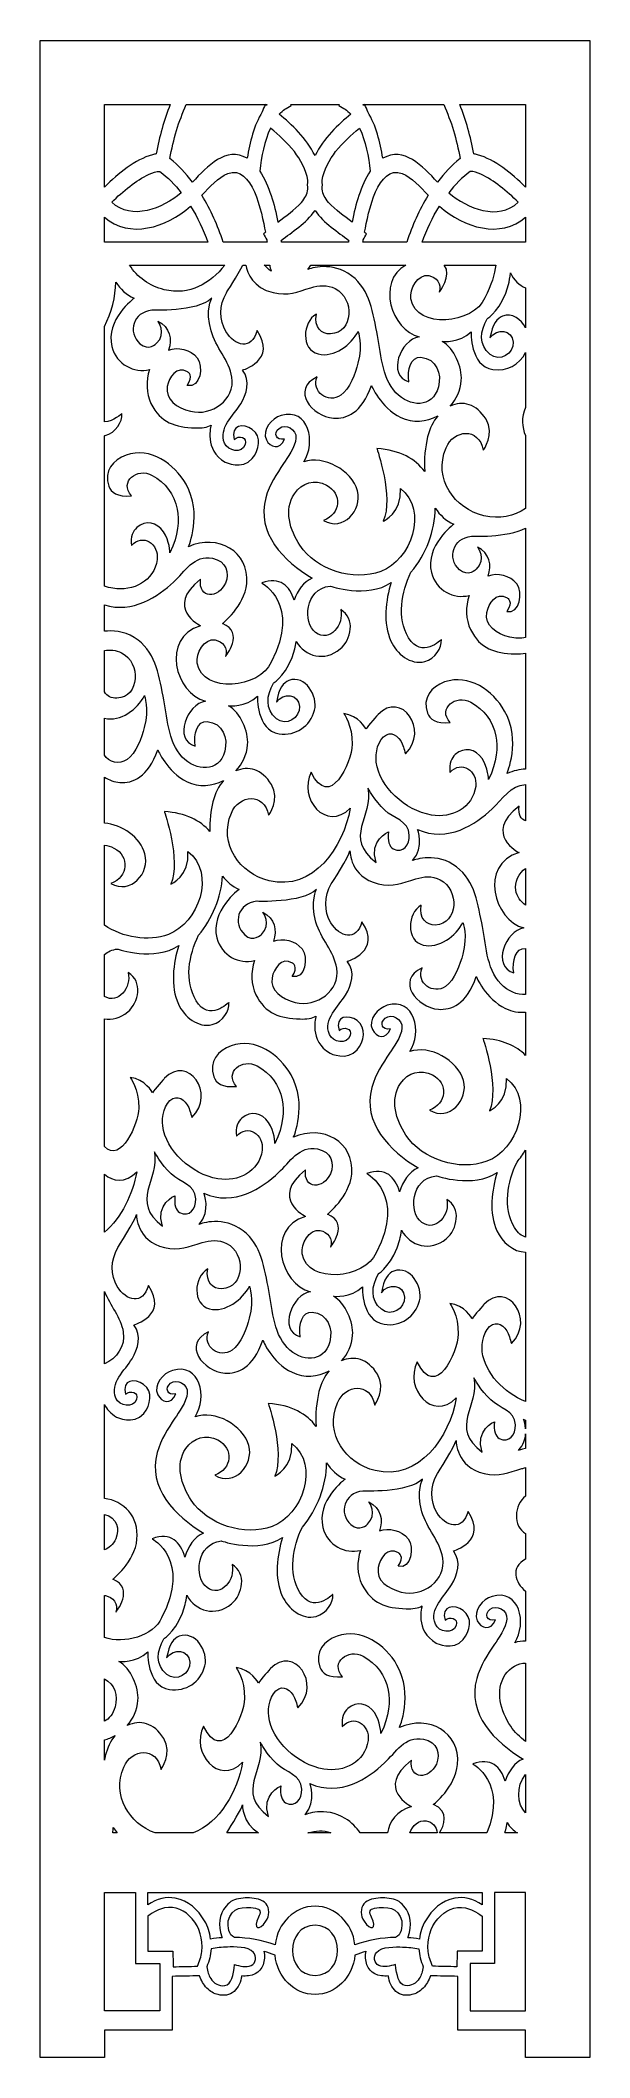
# Model space of a CAD drawing. Header units: centimetres. Extents: x -7.9 to -3, y -9 to 9.
import ezdxf

# ---------------------------------------------------------------- set-up
doc = ezdxf.new("R2010")
doc.units = ezdxf.units.CM
doc.header["$MEASUREMENT"] = 0
doc.layers.add('layer 1', color=7, linetype='Continuous')

msp = doc.modelspace()

# ---------------------------------------------------------------- linework, layer by layer
at = {"layer": 'layer 1', "color": 250, "lineweight": 9}
for points, knots in [([(-3.00193, 9.00077), (-4.63829, 9.00077), (-6.27465, 9.00077), (-7.91102, 9.00077), (-7.91102, 9.00077), (-7.91102, 3.53168), (-7.91102, -1.93742), (-7.91102, -7.4065), (-7.91102, -7.4065), (-7.911, -7.4065), (-7.91099, -7.4065), (-7.91098, -7.4065), (-7.91098, -7.4065), (-7.91098, -7.93742), (-7.91098, -8.46832), (-7.91098, -8.99924), (-7.91098, -8.99924), (-7.72007, -8.99924), (-7.52916, -8.99924), (-7.33825, -8.99924), (-7.33825, -8.99924), (-7.33825, -8.91742), (-7.33825, -8.8356), (-7.33825, -8.75378), (-7.33825, -8.75378), (-7.13631, -8.75378), (-6.93437, -8.75378), (-6.73243, -8.75378), (-6.73243, -8.75378), (-6.73243, -8.5939), (-6.73243, -8.43402), (-6.73243, -8.27414), (-6.73243, -8.27414), (-6.65073, -8.27251), (-6.56903, -8.27088), (-6.48734, -8.26925), (-6.48734, -8.26925), (-6.47283, -8.31062), (-6.45382, -8.34649), (-6.42225, -8.37816), (-6.42225, -8.37816), (-6.39134, -8.40917), (-6.3594, -8.42833), (-6.32189, -8.43705), (-6.32189, -8.43705), (-6.27223, -8.4486), (-6.21979, -8.44357), (-6.17993, -8.4088), (-6.17993, -8.4088), (-6.14136, -8.37514), (-6.1191, -8.32123), (-6.11111, -8.26981), (-6.11111, -8.26981), (-6.08828, -8.27211), (-6.06887, -8.27158), (-6.05056, -8.26896), (-6.05056, -8.26896), (-5.95919, -8.25588), (-5.91604, -8.19807), (-5.90832, -8.1109), (-5.90832, -8.1109), (-5.90643, -8.08954), (-5.90794, -8.06844), (-5.91472, -8.04988), (-5.91472, -8.04988), (-5.91329, -8.05023), (-5.91185, -8.05059), (-5.91042, -8.05095), (-5.91042, -8.05095), (-5.87818, -8.0621), (-5.84593, -8.07325), (-5.8137, -8.08439), (-5.8137, -8.08439), (-5.79435, -8.28195), (-5.64179, -8.43577), (-5.45645, -8.43577), (-5.45645, -8.43577), (-5.27111, -8.43577), (-5.11856, -8.28195), (-5.09921, -8.08439), (-5.09921, -8.08439), (-5.06697, -8.07325), (-5.03473, -8.0621), (-5.00249, -8.05095), (-5.00249, -8.05095), (-5.00105, -8.05059), (-4.99962, -8.05023), (-4.99818, -8.04988), (-4.99818, -8.04988), (-5.00497, -8.06844), (-5.00647, -8.08954), (-5.00458, -8.1109), (-5.00458, -8.1109), (-4.99687, -8.19807), (-4.95371, -8.25588), (-4.86235, -8.26896), (-4.86235, -8.26896), (-4.84404, -8.27158), (-4.82463, -8.27211), (-4.8018, -8.26981), (-4.8018, -8.26981), (-4.7938, -8.32123), (-4.77155, -8.37514), (-4.73298, -8.4088), (-4.73298, -8.4088), (-4.69311, -8.44357), (-4.64068, -8.4486), (-4.59102, -8.43705), (-4.59102, -8.43705), (-4.55351, -8.42833), (-4.52156, -8.40917), (-4.49065, -8.37816), (-4.49065, -8.37816), (-4.45909, -8.34649), (-4.44007, -8.31062), (-4.42557, -8.26925), (-4.42557, -8.26925), (-4.34387, -8.27088), (-4.26217, -8.27251), (-4.18048, -8.27414), (-4.18048, -8.27414), (-4.18048, -8.43402), (-4.18048, -8.5939), (-4.18048, -8.75378), (-4.18048, -8.75378), (-3.97853, -8.75378), (-3.77659, -8.75378), (-3.57465, -8.75378), (-3.57465, -8.75378), (-3.57465, -8.8356), (-3.57465, -8.91742), (-3.57465, -8.99924), (-3.57465, -8.99924), (-3.38374, -8.99924), (-3.19284, -8.99924), (-3.00193, -8.99924), (-3.00193, -8.99924), (-3.00193, -8.46832), (-3.00193, -7.93742), (-3.00193, -7.4065), (-3.00193, -7.4065), (-3.00193, -1.93742), (-3.00193, 3.53168), (-3.00193, 9.00077)], [0, 0, 0, 0, 0.02702703, 0.02702703, 0.02702703, 0.02702703, 0.05405405, 0.05405405, 0.05405405, 0.05405405, 0.08108108, 0.08108108, 0.08108108, 0.08108108, 0.10810811, 0.10810811, 0.10810811, 0.10810811, 0.13513514, 0.13513514, 0.13513514, 0.13513514, 0.16216216, 0.16216216, 0.16216216, 0.16216216, 0.18918919, 0.18918919, 0.18918919, 0.18918919, 0.21621622, 0.21621622, 0.21621622, 0.21621622, 0.24324324, 0.24324324, 0.24324324, 0.24324324, 0.27027027, 0.27027027, 0.27027027, 0.27027027, 0.2972973, 0.2972973, 0.2972973, 0.2972973, 0.32432432, 0.32432432, 0.32432432, 0.32432432, 0.35135135, 0.35135135, 0.35135135, 0.35135135, 0.37837838, 0.37837838, 0.37837838, 0.37837838, 0.40540541, 0.40540541, 0.40540541, 0.40540541, 0.43243243, 0.43243243, 0.43243243, 0.43243243, 0.45945946, 0.45945946, 0.45945946, 0.45945946, 0.48648649, 0.48648649, 0.48648649, 0.48648649, 0.51351351, 0.51351351, 0.51351351, 0.51351351, 0.54054054, 0.54054054, 0.54054054, 0.54054054, 0.56756757, 0.56756757, 0.56756757, 0.56756757, 0.59459459, 0.59459459, 0.59459459, 0.59459459, 0.62162162, 0.62162162, 0.62162162, 0.62162162, 0.64864865, 0.64864865, 0.64864865, 0.64864865, 0.67567568, 0.67567568, 0.67567568, 0.67567568, 0.7027027, 0.7027027, 0.7027027, 0.7027027, 0.72972973, 0.72972973, 0.72972973, 0.72972973, 0.75675676, 0.75675676, 0.75675676, 0.75675676, 0.78378378, 0.78378378, 0.78378378, 0.78378378, 0.81081081, 0.81081081, 0.81081081, 0.81081081, 0.83783784, 0.83783784, 0.83783784, 0.83783784, 0.86486486, 0.86486486, 0.86486486, 0.86486486, 0.89189189, 0.89189189, 0.89189189, 0.89189189, 0.91891892, 0.91891892, 0.91891892, 0.91891892, 0.94594595, 0.94594595, 0.94594595, 0.94594595, 1, 1, 1, 1]), ([(-6.74947, 8.42804), (-6.94575, 8.42804), (-7.14202, 8.42804), (-7.33828, 8.42804), (-7.33828, 8.42804), (-7.33828, 8.18275), (-7.33828, 7.93746), (-7.33828, 7.69218), (-7.33828, 7.69218), (-7.21083, 7.81384), (-7.0662, 7.93579), (-6.90925, 7.98065), (-6.90925, 7.98065), (-6.89761, 7.98302), (-6.88615, 7.98544), (-6.8744, 7.98672), (-6.8744, 7.98672), (-6.848, 8.14216), (-6.80595, 8.28903), (-6.74947, 8.42804)], [0, 0, 0, 0, 0.16666667, 0.16666667, 0.16666667, 0.16666667, 0.33333333, 0.33333333, 0.33333333, 0.33333333, 0.5, 0.5, 0.5, 0.5, 0.66666667, 0.66666667, 0.66666667, 0.66666667, 1, 1, 1, 1]), ([(-5.9024, 8.42804), (-6.13702, 8.42804), (-6.37165, 8.42804), (-6.60627, 8.42804), (-6.60627, 8.42804), (-6.67435, 8.27795), (-6.72307, 8.11839), (-6.75227, 7.94628), (-6.75227, 7.94628), (-6.67885, 7.88669), (-6.61206, 7.81519), (-6.55133, 7.73661), (-6.55133, 7.73661), (-6.41579, 7.87716), (-6.24976, 8.05791), (-6.06231, 7.948), (-6.06231, 7.948), (-6.04109, 8.09173), (-5.99993, 8.24389), (-5.92888, 8.36206), (-5.92888, 8.36206), (-5.92005, 8.38405), (-5.91122, 8.40605), (-5.9024, 8.42804)], [0, 0, 0, 0, 0.14285714, 0.14285714, 0.14285714, 0.14285714, 0.28571429, 0.28571429, 0.28571429, 0.28571429, 0.42857143, 0.42857143, 0.42857143, 0.42857143, 0.57142857, 0.57142857, 0.57142857, 0.57142857, 0.71428571, 0.71428571, 0.71428571, 0.71428571, 1, 1, 1, 1]), ([(-5.88502, 8.42804), (-5.89079, 8.42804), (-5.89655, 8.42804), (-5.90231, 8.42804), (-5.90231, 8.42804), (-5.89847, 8.42551), (-5.89463, 8.423), (-5.89079, 8.42049), (-5.89079, 8.42049), (-5.88885, 8.42305), (-5.88694, 8.42557), (-5.88502, 8.42804)], [0, 0, 0, 0, 0.25, 0.25, 0.25, 0.25, 0.5, 0.5, 0.5, 0.5, 1, 1, 1, 1]), ([(-5.24103, 8.42804), (-5.38466, 8.42804), (-5.52828, 8.42804), (-5.67192, 8.42804), (-5.67192, 8.42804), (-5.67066, 8.4249), (-5.66939, 8.42176), (-5.66814, 8.41863), (-5.66814, 8.41863), (-5.71222, 8.3941), (-5.74215, 8.38078), (-5.77658, 8.34088), (-5.77658, 8.34088), (-5.66415, 8.2528), (-5.53328, 8.12574), (-5.45647, 7.97243), (-5.45647, 7.97243), (-5.37967, 8.12574), (-5.2488, 8.25281), (-5.13636, 8.34088), (-5.13636, 8.34088), (-5.17079, 8.38078), (-5.20073, 8.3941), (-5.2448, 8.41863), (-5.2448, 8.41863), (-5.24354, 8.42176), (-5.24229, 8.4249), (-5.24103, 8.42804)], [0, 0, 0, 0, 0.125, 0.125, 0.125, 0.125, 0.25, 0.25, 0.25, 0.25, 0.375, 0.375, 0.375, 0.375, 0.5, 0.5, 0.5, 0.5, 0.625, 0.625, 0.625, 0.625, 0.75, 0.75, 0.75, 0.75, 1, 1, 1, 1]), ([(-5.01063, 8.42804), (-5.0164, 8.42804), (-5.02216, 8.42804), (-5.02792, 8.42804), (-5.02792, 8.42804), (-5.02601, 8.42557), (-5.02409, 8.42305), (-5.02217, 8.42048), (-5.02217, 8.42048), (-5.01832, 8.423), (-5.01448, 8.42551), (-5.01063, 8.42804)], [0, 0, 0, 0, 0.25, 0.25, 0.25, 0.25, 0.5, 0.5, 0.5, 0.5, 1, 1, 1, 1]), ([(-4.30668, 8.42804), (-4.5413, 8.42804), (-4.77592, 8.42804), (-5.01054, 8.42804), (-5.01054, 8.42804), (-5.00172, 8.40605), (-4.99289, 8.38405), (-4.98407, 8.36206), (-4.98407, 8.36206), (-4.91302, 8.24389), (-4.87184, 8.09172), (-4.85064, 7.948), (-4.85064, 7.948), (-4.66319, 8.05791), (-4.49716, 7.87716), (-4.36162, 7.73661), (-4.36162, 7.73661), (-4.30089, 7.81518), (-4.23409, 7.88669), (-4.16067, 7.94628), (-4.16067, 7.94628), (-4.18987, 8.11839), (-4.23859, 8.27795), (-4.30668, 8.42804)], [0, 0, 0, 0, 0.14285714, 0.14285714, 0.14285714, 0.14285714, 0.28571429, 0.28571429, 0.28571429, 0.28571429, 0.42857143, 0.42857143, 0.42857143, 0.42857143, 0.57142857, 0.57142857, 0.57142857, 0.57142857, 0.71428571, 0.71428571, 0.71428571, 0.71428571, 1, 1, 1, 1]), ([(-3.57465, 8.42804), (-3.77093, 8.42804), (-3.9672, 8.42804), (-4.16347, 8.42804), (-4.16347, 8.42804), (-4.10699, 8.28903), (-4.06495, 8.14216), (-4.03854, 7.98672), (-4.03854, 7.98672), (-4.02679, 7.98544), (-4.01534, 7.98302), (-4.0037, 7.98065), (-4.0037, 7.98065), (-3.84675, 7.93579), (-3.70211, 7.81384), (-3.57465, 7.69218), (-3.57465, 7.69218), (-3.57465, 7.93747), (-3.57465, 8.18276), (-3.57465, 8.42804)], [0, 0, 0, 0, 0.16666667, 0.16666667, 0.16666667, 0.16666667, 0.33333333, 0.33333333, 0.33333333, 0.33333333, 0.5, 0.5, 0.5, 0.5, 0.66666667, 0.66666667, 0.66666667, 0.66666667, 1, 1, 1, 1]), ([(-5.52053, 7.75229), (-5.52265, 7.72592), (-5.52282, 7.6991), (-5.52072, 7.67185), (-5.52072, 7.67185), (-5.5273, 7.6308), (-5.54477, 7.59116), (-5.577, 7.55501), (-5.577, 7.55501), (-5.64136, 7.48684), (-5.71626, 7.4341), (-5.78768, 7.37846), (-5.78768, 7.37846), (-5.81964, 7.54017), (-5.86566, 7.7016), (-5.94908, 7.83363), (-5.94908, 7.83363), (-5.93646, 7.96437), (-5.9086, 8.10167), (-5.85456, 8.21606), (-5.85456, 8.21606), (-5.77678, 8.15695), (-5.70508, 8.08831), (-5.64042, 8.00828), (-5.64042, 8.00828), (-5.58687, 7.93711), (-5.53339, 7.84448), (-5.52053, 7.75229)], [0, 0, 0, 0, 0.125, 0.125, 0.125, 0.125, 0.25, 0.25, 0.25, 0.25, 0.375, 0.375, 0.375, 0.375, 0.5, 0.5, 0.5, 0.5, 0.625, 0.625, 0.625, 0.625, 0.75, 0.75, 0.75, 0.75, 1, 1, 1, 1]), ([(-5.39242, 7.75229), (-5.3903, 7.72592), (-5.39013, 7.6991), (-5.39222, 7.67185), (-5.39222, 7.67185), (-5.38565, 7.6308), (-5.36817, 7.59116), (-5.33594, 7.55501), (-5.33594, 7.55501), (-5.27158, 7.48684), (-5.19669, 7.4341), (-5.12527, 7.37846), (-5.12527, 7.37846), (-5.09331, 7.54017), (-5.04729, 7.7016), (-4.96386, 7.83363), (-4.96386, 7.83363), (-4.97649, 7.96437), (-5.00435, 8.10167), (-5.05838, 8.21606), (-5.05838, 8.21606), (-5.13617, 8.15695), (-5.20786, 8.08831), (-5.27253, 8.00828), (-5.27253, 8.00828), (-5.32607, 7.93711), (-5.37955, 7.84448), (-5.39242, 7.75229)], [0, 0, 0, 0, 0.125, 0.125, 0.125, 0.125, 0.25, 0.25, 0.25, 0.25, 0.375, 0.375, 0.375, 0.375, 0.5, 0.5, 0.5, 0.5, 0.625, 0.625, 0.625, 0.625, 0.75, 0.75, 0.75, 0.75, 1, 1, 1, 1]), ([(-6.65208, 7.64028), (-6.70758, 7.71215), (-6.77295, 7.78031), (-6.84232, 7.8308), (-6.84232, 7.8308), (-6.87373, 7.83481), (-6.90911, 7.81949), (-6.93833, 7.80718), (-6.93833, 7.80718), (-7.05901, 7.7495), (-7.17037, 7.65563), (-7.2721, 7.55725), (-7.2721, 7.55725), (-7.0935, 7.38698), (-6.81858, 7.50038), (-6.65208, 7.64028)], [0, 0, 0, 0, 0.2, 0.2, 0.2, 0.2, 0.4, 0.4, 0.4, 0.4, 0.6, 0.6, 0.6, 0.6, 1, 1, 1, 1]), ([(-6.27634, 7.20076), (-6.1458, 7.20076), (-6.01526, 7.20076), (-5.88471, 7.20076), (-5.88471, 7.20076), (-5.88589, 7.2075), (-5.88708, 7.21424), (-5.88826, 7.22097), (-5.88826, 7.22097), (-5.89786, 7.23891), (-5.90745, 7.25686), (-5.91706, 7.27479), (-5.91706, 7.27479), (-5.91141, 7.27936), (-5.90577, 7.28394), (-5.90013, 7.28852), (-5.90013, 7.28852), (-5.93284, 7.47475), (-6.01795, 7.88774), (-6.23442, 7.81385), (-6.23442, 7.81385), (-6.32367, 7.77645), (-6.3972, 7.69186), (-6.4684, 7.61802), (-6.4684, 7.61802), (-6.3857, 7.48594), (-6.32691, 7.34874), (-6.27634, 7.20076)], [0, 0, 0, 0, 0.125, 0.125, 0.125, 0.125, 0.25, 0.25, 0.25, 0.25, 0.375, 0.375, 0.375, 0.375, 0.5, 0.5, 0.5, 0.5, 0.625, 0.625, 0.625, 0.625, 0.75, 0.75, 0.75, 0.75, 1, 1, 1, 1]), ([(-5.02824, 7.20076), (-4.89769, 7.20076), (-4.76715, 7.20076), (-4.6366, 7.20076), (-4.6366, 7.20076), (-4.58604, 7.34874), (-4.52724, 7.48594), (-4.44455, 7.61802), (-4.44455, 7.61802), (-4.51575, 7.69186), (-4.58928, 7.77644), (-4.67853, 7.81385), (-4.67853, 7.81385), (-4.895, 7.88774), (-4.98009, 7.47475), (-5.01282, 7.28852), (-5.01282, 7.28852), (-5.00718, 7.28394), (-5.00153, 7.27937), (-4.99589, 7.27479), (-4.99589, 7.27479), (-5.00548, 7.25686), (-5.01509, 7.23891), (-5.02469, 7.22097), (-5.02469, 7.22097), (-5.02587, 7.21424), (-5.02705, 7.2075), (-5.02824, 7.20076)], [0, 0, 0, 0, 0.125, 0.125, 0.125, 0.125, 0.25, 0.25, 0.25, 0.25, 0.375, 0.375, 0.375, 0.375, 0.5, 0.5, 0.5, 0.5, 0.625, 0.625, 0.625, 0.625, 0.75, 0.75, 0.75, 0.75, 1, 1, 1, 1]), ([(-4.26086, 7.64028), (-4.20537, 7.71215), (-4.13999, 7.78031), (-4.07063, 7.8308), (-4.07063, 7.8308), (-4.03922, 7.83481), (-4.00384, 7.81949), (-3.97461, 7.80718), (-3.97461, 7.80718), (-3.85393, 7.74951), (-3.74257, 7.65563), (-3.64085, 7.55725), (-3.64085, 7.55725), (-3.81943, 7.38698), (-4.09437, 7.50038), (-4.26086, 7.64028)], [0, 0, 0, 0, 0.2, 0.2, 0.2, 0.2, 0.4, 0.4, 0.4, 0.4, 0.6, 0.6, 0.6, 0.6, 1, 1, 1, 1]), ([(-7.33828, 7.42384), (-7.33828, 7.34948), (-7.33828, 7.27512), (-7.33828, 7.20076), (-7.33828, 7.20076), (-7.03018, 7.20076), (-6.72207, 7.20076), (-6.41396, 7.20076), (-6.41396, 7.20076), (-6.45541, 7.31326), (-6.5039, 7.41904), (-6.568, 7.52146), (-6.568, 7.52146), (-6.79045, 7.32788), (-7.1128, 7.2276), (-7.33828, 7.42384)], [0, 0, 0, 0, 0.2, 0.2, 0.2, 0.2, 0.4, 0.4, 0.4, 0.4, 0.6, 0.6, 0.6, 0.6, 1, 1, 1, 1]), ([(-5.75551, 7.20076), (-5.55615, 7.20076), (-5.3568, 7.20076), (-5.15743, 7.20076), (-5.15743, 7.20076), (-5.15655, 7.20577), (-5.15567, 7.21077), (-5.15479, 7.21578), (-5.15479, 7.21578), (-5.24852, 7.28995), (-5.37863, 7.36828), (-5.45647, 7.48245), (-5.45647, 7.48245), (-5.53432, 7.36828), (-5.66443, 7.28996), (-5.75816, 7.21578), (-5.75816, 7.21578), (-5.75727, 7.21078), (-5.75639, 7.20577), (-5.75551, 7.20076)], [0, 0, 0, 0, 0.16666667, 0.16666667, 0.16666667, 0.16666667, 0.33333333, 0.33333333, 0.33333333, 0.33333333, 0.5, 0.5, 0.5, 0.5, 0.66666667, 0.66666667, 0.66666667, 0.66666667, 1, 1, 1, 1]), ([(-4.49899, 7.20076), (-4.19087, 7.20076), (-3.88277, 7.20076), (-3.57465, 7.20076), (-3.57465, 7.20076), (-3.57465, 7.27512), (-3.57465, 7.34947), (-3.57465, 7.42383), (-3.57465, 7.42383), (-3.80015, 7.2276), (-4.12248, 7.32788), (-4.34495, 7.52146), (-4.34495, 7.52146), (-4.40905, 7.41904), (-4.45753, 7.31326), (-4.49899, 7.20076)], [0, 0, 0, 0, 0.2, 0.2, 0.2, 0.2, 0.4, 0.4, 0.4, 0.4, 0.6, 0.6, 0.6, 0.6, 1, 1, 1, 1]), ([(-4.6452, 6.99622), (-4.92763, 6.99622), (-5.21007, 6.99622), (-5.4925, 6.99622), (-5.4925, 6.99622), (-5.50037, 6.9827), (-5.50987, 6.96926), (-5.52134, 6.95613), (-5.52134, 6.95613), (-5.5239, 6.9553), (-5.34021, 7.03264), (-5.16237, 6.92253), (-5.16237, 6.92253), (-4.97442, 6.80621), (-4.94682, 6.60479), (-4.90386, 6.40083), (-4.90386, 6.40083), (-4.86629, 6.22243), (-4.8663, 5.99498), (-4.73306, 5.85643), (-4.73306, 5.85643), (-4.61016, 5.72866), (-4.40914, 5.71443), (-4.35443, 5.90774), (-4.35443, 5.90774), (-4.32114, 6.02545), (-4.37234, 6.16066), (-4.50973, 6.17273), (-4.50973, 6.17273), (-4.59911, 6.18058), (-4.63578, 6.06384), (-4.6173, 5.9535), (-4.6173, 5.9535), (-4.81719, 6.01069), (-4.69226, 6.332), (-4.52649, 6.35492), (-4.52649, 6.35492), (-4.77399, 6.41509), (-4.90978, 6.84568), (-4.6452, 6.99622)], [0, 0, 0, 0, 0.09090909, 0.09090909, 0.09090909, 0.09090909, 0.18181818, 0.18181818, 0.18181818, 0.18181818, 0.27272727, 0.27272727, 0.27272727, 0.27272727, 0.36363636, 0.36363636, 0.36363636, 0.36363636, 0.45454545, 0.45454545, 0.45454545, 0.45454545, 0.54545455, 0.54545455, 0.54545455, 0.54545455, 0.63636364, 0.63636364, 0.63636364, 0.63636364, 0.72727273, 0.72727273, 0.72727273, 0.72727273, 0.81818182, 0.81818182, 0.81818182, 0.81818182, 1, 1, 1, 1]), ([(-6.07557, 6.99622), (-6.08392, 6.99622), (-6.09229, 6.99622), (-6.10065, 6.99622), (-6.10065, 6.99622), (-6.14476, 6.90989), (-6.24791, 6.74876), (-6.24791, 6.74876), (-6.24791, 6.74876), (-6.31253, 6.63767), (-6.31388, 6.50242), (-6.25189, 6.40153), (-6.25189, 6.40153), (-6.17378, 6.27448), (-6.02375, 6.2302), (-5.97374, 6.41097), (-5.97374, 6.41097), (-5.79294, 6.146), (-6.10486, 6.05842), (-6.10486, 6.05842), (-6.10486, 6.05842), (-6.03013, 5.96008), (-6.06717, 5.84504), (-6.12057, 5.75669), (-6.12057, 5.75669), (-6.18273, 5.65383), (-6.32204, 5.54134), (-6.26536, 5.4058), (-6.26536, 5.4058), (-6.23563, 5.33467), (-6.10686, 5.31003), (-6.07984, 5.39427), (-6.07984, 5.39427), (-6.05912, 5.45896), (-6.13636, 5.48023), (-6.17864, 5.43976), (-6.17864, 5.43976), (-6.21643, 5.57282), (-6.09425, 5.58563), (-6.017, 5.52848), (-6.017, 5.52848), (-5.92946, 5.46372), (-5.95372, 5.34267), (-6.01652, 5.26898), (-6.01652, 5.26898), (-6.10716, 5.16265), (-6.25802, 5.23683), (-6.25802, 5.23683), (-6.25802, 5.23683), (-6.45259, 5.34565), (-6.38475, 5.56819), (-6.38475, 5.56819), (-6.38475, 5.56819), (-6.41694, 5.54693), (-6.47087, 5.54133), (-6.52724, 5.54299), (-6.52724, 5.54299), (-6.70436, 5.54821), (-6.83751, 5.58864), (-6.92199, 5.75986), (-6.92199, 5.75986), (-6.96573, 5.84847), (-6.96847, 5.96351), (-6.93526, 6.06411), (-6.93526, 6.06411), (-7.07184, 6.02976), (-7.22868, 6.10542), (-7.27056, 6.26759), (-7.27056, 6.26759), (-7.33218, 6.50617), (-7.07243, 6.69926), (-7.07243, 6.69926), (-7.07243, 6.69926), (-7.14328, 6.73102), (-7.19706, 6.78194), (-7.23687, 6.84423), (-7.23687, 6.84423), (-7.23737, 6.71156), (-7.27428, 6.57146), (-7.33828, 6.44607), (-7.33828, 6.44607), (-7.33828, 6.16281), (-7.33828, 5.87957), (-7.33828, 5.59632), (-7.33828, 5.59632), (-7.2555, 5.59794), (-7.18242, 5.67095), (-7.18242, 5.67095), (-7.18242, 5.67095), (-7.1759, 5.59465), (-7.2373, 5.50042), (-7.33064, 5.47495), (-7.33064, 5.47495), (-7.3332, 5.47425), (-7.33574, 5.47363), (-7.33828, 5.47305), (-7.33828, 5.47305), (-7.33828, 5.02568), (-7.33828, 4.5783), (-7.33828, 4.13093), (-7.33828, 4.13093), (-7.31334, 4.12278), (-7.28813, 4.11647), (-7.26293, 4.11221), (-7.26293, 4.11221), (-7.07967, 4.08127), (-6.89373, 4.17503), (-6.867, 4.36809), (-6.867, 4.36809), (-6.84789, 4.50619), (-6.996, 4.60647), (-7.09723, 4.49242), (-7.09723, 4.49242), (-7.10676, 4.57388), (-7.08181, 4.62297), (-7.04883, 4.65253), (-7.04883, 4.65253), (-6.9685, 4.72454), (-6.869, 4.70029), (-6.81027, 4.61579), (-6.81027, 4.61579), (-6.75481, 4.53596), (-6.75221, 4.42849), (-6.75221, 4.42849), (-6.75221, 4.42849), (-6.67467, 4.58851), (-6.66834, 4.71903), (-6.68746, 4.81697), (-6.68746, 4.81697), (-6.71379, 4.95185), (-6.79298, 5.05448), (-6.91134, 5.11937), (-6.91134, 5.11937), (-7.04398, 5.19205), (-7.20987, 5.06403), (-7.09525, 4.93687), (-7.09525, 4.93687), (-7.22543, 4.92371), (-7.27859, 4.96899), (-7.29779, 5.02244), (-7.29779, 5.02244), (-7.34633, 5.15758), (-7.26221, 5.25755), (-7.14432, 5.29924), (-7.14432, 5.29924), (-6.92848, 5.37556), (-6.7119, 5.22328), (-6.60855, 5.03989), (-6.60855, 5.03989), (-6.45922, 4.77488), (-6.587, 4.48231), (-6.587, 4.48231), (-6.587, 4.48231), (-6.32615, 4.60098), (-6.0401, 4.44188), (-6.06698, 4.15452), (-6.06698, 4.15452), (-6.0861, 3.94988), (-6.28356, 3.79641), (-6.28356, 3.79641), (-6.28356, 3.79641), (-6.08168, 3.71635), (-6.25586, 3.50313), (-6.25586, 3.50313), (-6.25586, 3.50313), (-6.22979, 3.57669), (-6.28426, 3.63904), (-6.34724, 3.65067), (-6.34724, 3.65067), (-6.44721, 3.66913), (-6.52398, 3.5283), (-6.50903, 3.4428), (-6.50903, 3.4428), (-6.46103, 3.16804), (-5.94814, 3.21795), (-5.8469, 3.4531), (-5.8469, 3.4531), (-5.57828, 3.96927), (-5.93195, 4.15894), (-5.93195, 4.15894), (-5.93195, 4.15894), (-5.76758, 4.21782), (-5.6818, 4.13261), (-5.64224, 4.00568), (-5.64224, 4.00568), (-5.61219, 4.09348), (-5.55929, 4.17029), (-5.48188, 4.20204), (-5.48188, 4.20204), (-5.73673, 4.35357), (-5.98317, 4.60583), (-5.8963, 4.91938), (-5.8963, 4.91938), (-5.863, 5.03956), (-5.80089, 5.13128), (-5.73684, 5.22629), (-5.73684, 5.22629), (-5.70496, 5.27357), (-5.63314, 5.3732), (-5.62662, 5.45067), (-5.62662, 5.45067), (-5.61973, 5.53261), (-5.72118, 5.5831), (-5.77684, 5.53847), (-5.77684, 5.53847), (-5.82979, 5.49595), (-5.80555, 5.42535), (-5.72957, 5.44362), (-5.72957, 5.44362), (-5.77057, 5.33824), (-5.8591, 5.37052), (-5.89088, 5.43629), (-5.89088, 5.43629), (-5.93293, 5.52335), (-5.84025, 5.62992), (-5.75955, 5.65328), (-5.75955, 5.65328), (-5.51292, 5.72461), (-5.44393, 5.41282), (-5.55687, 5.23965), (-5.55687, 5.23965), (-5.37985, 5.30237), (-5.1273, 5.16422), (-5.07717, 4.98182), (-5.07717, 4.98182), (-5.02973, 4.80911), (-5.20631, 4.61251), (-5.38158, 4.71763), (-5.38158, 4.71763), (-5.22549, 4.77259), (-5.2114, 4.9589), (-5.35438, 5.03296), (-5.35438, 5.03296), (-5.45744, 5.08634), (-5.57374, 5.05376), (-5.64071, 4.95529), (-5.64071, 4.95529), (-5.73694, 4.81381), (-5.67968, 4.62616), (-5.59173, 4.49505), (-5.59173, 4.49505), (-5.44443, 4.27547), (-5.11611, 4.16989), (-4.86782, 4.26154), (-4.86782, 4.26154), (-4.60014, 4.36033), (-4.44037, 4.80626), (-4.69267, 5.00138), (-4.69267, 5.00138), (-4.67684, 4.78369), (-4.84598, 4.71005), (-4.84598, 4.71005), (-4.84598, 4.71005), (-4.75222, 4.92404), (-4.9039, 5.35794), (-4.9039, 5.35794), (-4.9039, 5.35794), (-4.69598, 5.34495), (-4.55782, 5.26596), (-4.47607, 5.15243), (-4.47607, 5.15243), (-4.48333, 5.2632), (-4.4719, 5.37404), (-4.45013, 5.46369), (-4.45013, 5.46369), (-4.432, 5.53842), (-4.40013, 5.60131), (-4.36008, 5.6497), (-4.36008, 5.6497), (-4.46024, 5.59527), (-4.58157, 5.58357), (-4.69085, 5.63619), (-4.69085, 5.63619), (-4.87061, 5.72274), (-4.95394, 5.92403), (-4.9526, 5.92222), (-4.9526, 5.92222), (-5.03774, 5.67141), (-5.1783, 5.62137), (-5.29138, 5.62959), (-5.29138, 5.62959), (-5.48278, 5.64349), (-5.67623, 5.88542), (-5.43684, 5.9984), (-5.43684, 5.9984), (-5.49337, 5.86321), (-5.33721, 5.75668), (-5.22625, 5.83383), (-5.22625, 5.83383), (-5.14791, 5.88831), (-5.0955, 6.03261), (-5.073, 6.11995), (-5.073, 6.11995), (-5.02865, 6.29222), (-5.07208, 6.40407), (-5.07208, 6.40407), (-5.07208, 6.40407), (-5.12923, 6.28595), (-5.28966, 6.16684), (-5.4277, 6.20232), (-5.4277, 6.20232), (-5.58266, 6.24215), (-5.57093, 6.48526), (-5.44439, 6.5588), (-5.44439, 6.5588), (-5.46529, 6.43867), (-5.3976, 6.37791), (-5.31925, 6.38151), (-5.31925, 6.38151), (-5.11047, 6.3911), (-5.10267, 6.69796), (-5.27508, 6.78539), (-5.27508, 6.78539), (-5.34897, 6.82286), (-5.42225, 6.81487), (-5.49398, 6.79332), (-5.49398, 6.79332), (-5.61824, 6.756), (-5.69367, 6.71831), (-5.82987, 6.74967), (-5.82987, 6.74967), (-6.01037, 6.79125), (-6.06123, 6.9245), (-6.07557, 6.99622)], [0, 0, 0, 0, 0.01219512, 0.01219512, 0.01219512, 0.01219512, 0.02439024, 0.02439024, 0.02439024, 0.02439024, 0.03658537, 0.03658537, 0.03658537, 0.03658537, 0.04878049, 0.04878049, 0.04878049, 0.04878049, 0.06097561, 0.06097561, 0.06097561, 0.06097561, 0.07317073, 0.07317073, 0.07317073, 0.07317073, 0.08536585, 0.08536585, 0.08536585, 0.08536585, 0.09756098, 0.09756098, 0.09756098, 0.09756098, 0.1097561, 0.1097561, 0.1097561, 0.1097561, 0.12195122, 0.12195122, 0.12195122, 0.12195122, 0.13414634, 0.13414634, 0.13414634, 0.13414634, 0.14634146, 0.14634146, 0.14634146, 0.14634146, 0.15853659, 0.15853659, 0.15853659, 0.15853659, 0.17073171, 0.17073171, 0.17073171, 0.17073171, 0.18292683, 0.18292683, 0.18292683, 0.18292683, 0.19512195, 0.19512195, 0.19512195, 0.19512195, 0.20731707, 0.20731707, 0.20731707, 0.20731707, 0.2195122, 0.2195122, 0.2195122, 0.2195122, 0.23170732, 0.23170732, 0.23170732, 0.23170732, 0.24390244, 0.24390244, 0.24390244, 0.24390244, 0.25609756, 0.25609756, 0.25609756, 0.25609756, 0.26829268, 0.26829268, 0.26829268, 0.26829268, 0.2804878, 0.2804878, 0.2804878, 0.2804878, 0.29268293, 0.29268293, 0.29268293, 0.29268293, 0.30487805, 0.30487805, 0.30487805, 0.30487805, 0.31707317, 0.31707317, 0.31707317, 0.31707317, 0.32926829, 0.32926829, 0.32926829, 0.32926829, 0.34146341, 0.34146341, 0.34146341, 0.34146341, 0.35365854, 0.35365854, 0.35365854, 0.35365854, 0.36585366, 0.36585366, 0.36585366, 0.36585366, 0.37804878, 0.37804878, 0.37804878, 0.37804878, 0.3902439, 0.3902439, 0.3902439, 0.3902439, 0.40243902, 0.40243902, 0.40243902, 0.40243902, 0.41463415, 0.41463415, 0.41463415, 0.41463415, 0.42682927, 0.42682927, 0.42682927, 0.42682927, 0.43902439, 0.43902439, 0.43902439, 0.43902439, 0.45121951, 0.45121951, 0.45121951, 0.45121951, 0.46341463, 0.46341463, 0.46341463, 0.46341463, 0.47560976, 0.47560976, 0.47560976, 0.47560976, 0.48780488, 0.48780488, 0.48780488, 0.48780488, 0.5, 0.5, 0.5, 0.5, 0.51219512, 0.51219512, 0.51219512, 0.51219512, 0.52439024, 0.52439024, 0.52439024, 0.52439024, 0.53658537, 0.53658537, 0.53658537, 0.53658537, 0.54878049, 0.54878049, 0.54878049, 0.54878049, 0.56097561, 0.56097561, 0.56097561, 0.56097561, 0.57317073, 0.57317073, 0.57317073, 0.57317073, 0.58536585, 0.58536585, 0.58536585, 0.58536585, 0.59756098, 0.59756098, 0.59756098, 0.59756098, 0.6097561, 0.6097561, 0.6097561, 0.6097561, 0.62195122, 0.62195122, 0.62195122, 0.62195122, 0.63414634, 0.63414634, 0.63414634, 0.63414634, 0.64634146, 0.64634146, 0.64634146, 0.64634146, 0.65853659, 0.65853659, 0.65853659, 0.65853659, 0.67073171, 0.67073171, 0.67073171, 0.67073171, 0.68292683, 0.68292683, 0.68292683, 0.68292683, 0.69512195, 0.69512195, 0.69512195, 0.69512195, 0.70731707, 0.70731707, 0.70731707, 0.70731707, 0.7195122, 0.7195122, 0.7195122, 0.7195122, 0.73170732, 0.73170732, 0.73170732, 0.73170732, 0.74390244, 0.74390244, 0.74390244, 0.74390244, 0.75609756, 0.75609756, 0.75609756, 0.75609756, 0.76829268, 0.76829268, 0.76829268, 0.76829268, 0.7804878, 0.7804878, 0.7804878, 0.7804878, 0.79268293, 0.79268293, 0.79268293, 0.79268293, 0.80487805, 0.80487805, 0.80487805, 0.80487805, 0.81707317, 0.81707317, 0.81707317, 0.81707317, 0.82926829, 0.82926829, 0.82926829, 0.82926829, 0.84146341, 0.84146341, 0.84146341, 0.84146341, 0.85365854, 0.85365854, 0.85365854, 0.85365854, 0.86585366, 0.86585366, 0.86585366, 0.86585366, 0.87804878, 0.87804878, 0.87804878, 0.87804878, 0.8902439, 0.8902439, 0.8902439, 0.8902439, 0.90243902, 0.90243902, 0.90243902, 0.90243902, 0.91463415, 0.91463415, 0.91463415, 0.91463415, 0.92682927, 0.92682927, 0.92682927, 0.92682927, 0.93902439, 0.93902439, 0.93902439, 0.93902439, 0.95121951, 0.95121951, 0.95121951, 0.95121951, 0.96341463, 0.96341463, 0.96341463, 0.96341463, 0.97560976, 0.97560976, 0.97560976, 0.97560976, 1, 1, 1, 1]), ([(-6.26322, 6.99622), (-6.54649, 6.99622), (-6.82977, 6.99622), (-7.11306, 6.99622), (-7.11306, 6.99622), (-7.04659, 6.88805), (-6.93348, 6.80661), (-6.80361, 6.77578), (-6.80361, 6.77578), (-6.57712, 6.72198), (-6.39163, 6.82932), (-6.26322, 6.99622)], [0, 0, 0, 0, 0.25, 0.25, 0.25, 0.25, 0.5, 0.5, 0.5, 0.5, 1, 1, 1, 1]), ([(-5.86094, 6.99622), (-5.8775, 6.99622), (-5.89405, 6.99622), (-5.91062, 6.99622), (-5.91062, 6.99622), (-5.89317, 6.97775), (-5.87235, 6.95903), (-5.84743, 6.93994), (-5.84743, 6.93994), (-5.8543, 6.95997), (-5.85864, 6.97869), (-5.86094, 6.99622)], [0, 0, 0, 0, 0.25, 0.25, 0.25, 0.25, 0.5, 0.5, 0.5, 0.5, 1, 1, 1, 1]), ([(-3.84085, 6.99622), (-3.99438, 6.99622), (-4.14793, 6.99622), (-4.30146, 6.99622), (-4.30146, 6.99622), (-4.22696, 6.90049), (-4.34687, 6.7537), (-4.34687, 6.7537), (-4.34687, 6.7537), (-4.3208, 6.82727), (-4.37528, 6.88962), (-4.43825, 6.90124), (-4.43825, 6.90124), (-4.53822, 6.9197), (-4.61499, 6.77888), (-4.60004, 6.69336), (-4.60004, 6.69336), (-4.55205, 6.41862), (-4.03915, 6.46853), (-3.93792, 6.70367), (-3.93792, 6.70367), (-3.87934, 6.81625), (-3.85036, 6.91329), (-3.84085, 6.99622)], [0, 0, 0, 0, 0.14285714, 0.14285714, 0.14285714, 0.14285714, 0.28571429, 0.28571429, 0.28571429, 0.28571429, 0.42857143, 0.42857143, 0.42857143, 0.42857143, 0.57142857, 0.57142857, 0.57142857, 0.57142857, 0.71428571, 0.71428571, 0.71428571, 0.71428571, 1, 1, 1, 1]), ([(-3.57465, 6.43464), (-3.57465, 6.55349), (-3.57465, 6.67233), (-3.57465, 6.79119), (-3.57465, 6.79119), (-3.63158, 6.81658), (-3.68015, 6.86337), (-3.7105, 6.92511), (-3.7105, 6.92511), (-3.7147, 6.88571), (-3.72082, 6.85001), (-3.72796, 6.82102), (-3.72796, 6.82102), (-3.7812, 6.60463), (-3.91798, 6.51703), (-3.91798, 6.51703), (-3.91798, 6.51703), (-3.98018, 6.40488), (-3.99615, 6.28506), (-3.89231, 6.1984), (-3.89231, 6.1984), (-3.80671, 6.12692), (-3.67839, 6.20549), (-3.68522, 6.30796), (-3.68522, 6.30796), (-3.69284, 6.4217), (-3.83118, 6.43314), (-3.89288, 6.34564), (-3.89288, 6.34564), (-3.8716, 6.47018), (-3.82777, 6.5227), (-3.78129, 6.5397), (-3.78129, 6.5397), (-3.69237, 6.57221), (-3.61476, 6.51342), (-3.57465, 6.43464)], [0, 0, 0, 0, 0.1, 0.1, 0.1, 0.1, 0.2, 0.2, 0.2, 0.2, 0.3, 0.3, 0.3, 0.3, 0.4, 0.4, 0.4, 0.4, 0.5, 0.5, 0.5, 0.5, 0.6, 0.6, 0.6, 0.6, 0.7, 0.7, 0.7, 0.7, 0.8, 0.8, 0.8, 0.8, 1, 1, 1, 1]), ([(-6.76575, 6.23758), (-6.72832, 6.33426), (-6.75386, 6.44119), (-6.85982, 6.49583), (-6.85982, 6.49583), (-6.85982, 6.49583), (-6.77795, 6.38988), (-6.87173, 6.29733), (-6.87173, 6.29733), (-6.87173, 6.29733), (-6.94533, 6.22456), (-7.02052, 6.2936), (-7.02052, 6.2936), (-7.13299, 6.39686), (-7.08308, 6.57488), (-6.91375, 6.59298), (-6.91375, 6.59298), (-6.91375, 6.59298), (-6.51358, 6.57465), (-6.37947, 6.69894), (-6.37947, 6.69894), (-6.37947, 6.69894), (-6.43852, 6.59688), (-6.38519, 6.40799), (-6.38519, 6.40799), (-6.3435, 6.26028), (-6.22338, 6.14476), (-6.19905, 5.99575), (-6.19905, 5.99575), (-6.16639, 5.79571), (-6.37933, 5.64339), (-6.56978, 5.69135), (-6.56978, 5.69135), (-6.69129, 5.72197), (-6.79541, 5.79517), (-6.77656, 5.91126), (-6.77656, 5.91126), (-6.76353, 5.99149), (-6.69221, 6.10129), (-6.59485, 6.04161), (-6.59485, 6.04161), (-6.59485, 6.04161), (-6.53492, 6.01269), (-6.59873, 5.92183), (-6.59873, 5.92183), (-6.47713, 5.89419), (-6.45203, 6.09321), (-6.50914, 6.16744), (-6.50914, 6.16744), (-6.56878, 6.245), (-6.68062, 6.26709), (-6.76575, 6.23758)], [0, 0, 0, 0, 0.07142857, 0.07142857, 0.07142857, 0.07142857, 0.14285714, 0.14285714, 0.14285714, 0.14285714, 0.21428571, 0.21428571, 0.21428571, 0.21428571, 0.28571429, 0.28571429, 0.28571429, 0.28571429, 0.35714286, 0.35714286, 0.35714286, 0.35714286, 0.42857143, 0.42857143, 0.42857143, 0.42857143, 0.5, 0.5, 0.5, 0.5, 0.57142857, 0.57142857, 0.57142857, 0.57142857, 0.64285714, 0.64285714, 0.64285714, 0.64285714, 0.71428571, 0.71428571, 0.71428571, 0.71428571, 0.78571429, 0.78571429, 0.78571429, 0.78571429, 0.85714286, 0.85714286, 0.85714286, 0.85714286, 1, 1, 1, 1]), ([(-3.57465, 4.823), (-3.57465, 5.04003), (-3.57465, 5.25705), (-3.57465, 5.47408), (-3.57465, 5.47408), (-3.60911, 5.54754), (-3.61519, 5.63969), (-3.57465, 5.72468), (-3.57465, 5.72468), (-3.57465, 5.88789), (-3.57465, 6.05109), (-3.57465, 6.21431), (-3.57465, 6.21431), (-3.62956, 6.10664), (-3.74183, 6.04557), (-3.86698, 6.06468), (-3.86698, 6.06468), (-4.07498, 6.09642), (-4.06233, 6.3997), (-4.06233, 6.3997), (-4.06233, 6.3997), (-4.16469, 6.29825), (-4.31943, 6.31463), (-4.31943, 6.31463), (-4.31943, 6.31463), (-4.21428, 6.25392), (-4.14037, 6.08204), (-4.14966, 5.96664), (-4.14966, 5.96664), (-4.15677, 5.87825), (-4.19399, 5.7993), (-4.24908, 5.73767), (-4.24908, 5.73767), (-4.1397, 5.78847), (-4.0127, 5.75846), (-3.92762, 5.61931), (-3.92762, 5.61931), (-3.84633, 5.48627), (-3.95254, 5.34422), (-3.95254, 5.34422), (-3.95254, 5.34422), (-3.99307, 5.55327), (-4.21698, 5.52716), (-4.28565, 5.36435), (-4.28565, 5.36435), (-4.4025, 5.08737), (-4.20915, 4.82124), (-3.94825, 4.75928), (-3.94825, 4.75928), (-3.8063, 4.72557), (-3.68045, 4.75515), (-3.57465, 4.823)], [0, 0, 0, 0, 0.07142857, 0.07142857, 0.07142857, 0.07142857, 0.14285714, 0.14285714, 0.14285714, 0.14285714, 0.21428571, 0.21428571, 0.21428571, 0.21428571, 0.28571429, 0.28571429, 0.28571429, 0.28571429, 0.35714286, 0.35714286, 0.35714286, 0.35714286, 0.42857143, 0.42857143, 0.42857143, 0.42857143, 0.5, 0.5, 0.5, 0.5, 0.57142857, 0.57142857, 0.57142857, 0.57142857, 0.64285714, 0.64285714, 0.64285714, 0.64285714, 0.71428571, 0.71428571, 0.71428571, 0.71428571, 0.78571429, 0.78571429, 0.78571429, 0.78571429, 0.85714286, 0.85714286, 0.85714286, 0.85714286, 1, 1, 1, 1]), ([(-3.57465, 2.49798), (-3.57465, 2.84323), (-3.57465, 3.18848), (-3.57465, 3.53374), (-3.57465, 3.53374), (-3.60308, 3.52723), (-3.63701, 3.52547), (-3.67188, 3.5265), (-3.67188, 3.5265), (-3.84901, 3.53173), (-3.98215, 3.57216), (-4.06662, 3.74337), (-4.06662, 3.74337), (-4.11036, 3.83199), (-4.1131, 3.94703), (-4.07989, 4.04763), (-4.07989, 4.04763), (-4.21647, 4.01327), (-4.37332, 4.08893), (-4.4152, 4.2511), (-4.4152, 4.2511), (-4.47681, 4.48968), (-4.21706, 4.68278), (-4.21706, 4.68278), (-4.21706, 4.68278), (-4.28791, 4.71453), (-4.34169, 4.76545), (-4.3815, 4.82775), (-4.3815, 4.82775), (-4.38226, 4.6284), (-4.46519, 4.41225), (-4.5988, 4.25451), (-4.5988, 4.25451), (-4.68505, 4.07579), (-4.72669, 3.84935), (-4.62044, 3.6703), (-4.62044, 3.6703), (-4.50534, 3.47636), (-4.32704, 3.65447), (-4.32704, 3.65447), (-4.32704, 3.65447), (-4.32054, 3.57816), (-4.38193, 3.48394), (-4.47528, 3.45846), (-4.47528, 3.45846), (-4.60358, 3.42343), (-4.72825, 3.53022), (-4.77844, 3.63976), (-4.77844, 3.63976), (-4.8501, 3.79616), (-4.82659, 4.00946), (-4.77482, 4.16249), (-4.77482, 4.16249), (-4.99169, 4.01753), (-5.32139, 4.13172), (-5.32139, 4.13172), (-5.32139, 4.13172), (-5.54759, 4.10778), (-5.56814, 3.80234), (-5.4506, 3.71643), (-5.4506, 3.71643), (-5.32405, 3.62396), (-5.19327, 3.78802), (-5.22712, 3.92089), (-5.22712, 3.92089), (-5.09273, 3.8433), (-5.13102, 3.65435), (-5.23161, 3.57048), (-5.23161, 3.57048), (-5.37125, 3.45404), (-5.54304, 3.50233), (-5.62444, 3.63544), (-5.62444, 3.63544), (-5.628, 3.61147), (-5.63225, 3.58951), (-5.63694, 3.57045), (-5.63694, 3.57045), (-5.6902, 3.35407), (-5.82698, 3.26646), (-5.82698, 3.26646), (-5.82698, 3.26646), (-5.88918, 3.15431), (-5.90514, 3.03449), (-5.80131, 2.94782), (-5.80131, 2.94782), (-5.71569, 2.87635), (-5.58738, 2.95492), (-5.59422, 3.05738), (-5.59422, 3.05738), (-5.60183, 3.17113), (-5.74017, 3.18256), (-5.80187, 3.09507), (-5.80187, 3.09507), (-5.78059, 3.21961), (-5.73676, 3.27213), (-5.69029, 3.28912), (-5.69029, 3.28912), (-5.54302, 3.34297), (-5.42668, 3.1464), (-5.46061, 3.02333), (-5.46061, 3.02333), (-5.50025, 2.87945), (-5.62927, 2.79172), (-5.77597, 2.8141), (-5.77597, 2.8141), (-5.98397, 2.84585), (-5.97133, 3.14914), (-5.97133, 3.14914), (-5.97133, 3.14914), (-6.07368, 3.04769), (-6.22842, 3.06405), (-6.22842, 3.06405), (-6.22842, 3.06405), (-6.12328, 3.00335), (-6.04935, 2.83146), (-6.05865, 2.71607), (-6.05865, 2.71607), (-6.06598, 2.62515), (-6.10511, 2.54421), (-6.16281, 2.48185), (-6.16281, 2.48185), (-6.05447, 2.52978), (-5.92976, 2.49874), (-5.84585, 2.36149), (-5.84585, 2.36149), (-5.76455, 2.22843), (-5.87076, 2.0864), (-5.87076, 2.0864), (-5.87076, 2.0864), (-5.91129, 2.29545), (-6.1352, 2.26934), (-6.20388, 2.10653), (-6.20388, 2.10653), (-6.32072, 1.82954), (-6.12738, 1.56341), (-5.86647, 1.50146), (-5.86647, 1.50146), (-5.47231, 1.40785), (-5.20223, 1.80217), (-5.14128, 2.14933), (-5.14128, 2.14933), (-5.35817, 1.9359), (-5.60947, 2.23424), (-5.49045, 2.47195), (-5.49045, 2.47195), (-5.32817, 2.12148), (-5.12687, 2.55583), (-5.12409, 2.71957), (-5.12409, 2.71957), (-5.12117, 2.89121), (-5.20015, 2.99383), (-5.20015, 2.99383), (-5.20015, 2.99383), (-5.06588, 2.97866), (-5.00064, 2.85663), (-5.00064, 2.85663), (-5.00064, 2.85663), (-4.98475, 2.88414), (-4.89331, 2.98537), (-4.89331, 2.98537), (-4.89331, 2.98537), (-4.68437, 3.19995), (-4.43118, 2.85062), (-4.64825, 2.63485), (-4.64825, 2.63485), (-4.65435, 2.6564), (-4.66026, 2.67644), (-4.66599, 2.69513), (-4.66599, 2.69513), (-4.68983, 2.77285), (-4.75456, 2.83562), (-4.81741, 2.80499), (-4.81741, 2.80499), (-4.8972, 2.7661), (-4.91817, 2.63783), (-4.90891, 2.56014), (-4.90891, 2.56014), (-4.88288, 2.34191), (-4.64939, 2.12774), (-4.41679, 2.08847), (-4.41679, 2.08847), (-4.23354, 2.05752), (-4.0476, 2.15128), (-4.02087, 2.34434), (-4.02087, 2.34434), (-4.00175, 2.48244), (-4.14987, 2.58273), (-4.25109, 2.46867), (-4.25109, 2.46867), (-4.26063, 2.55014), (-4.23568, 2.59923), (-4.20269, 2.6288), (-4.20269, 2.6288), (-4.12236, 2.70079), (-4.02286, 2.67654), (-3.96414, 2.59205), (-3.96414, 2.59205), (-3.90868, 2.51221), (-3.90607, 2.40474), (-3.90607, 2.40474), (-3.90607, 2.40474), (-3.82854, 2.56477), (-3.82222, 2.69528), (-3.84132, 2.79322), (-3.84132, 2.79322), (-3.86765, 2.9281), (-3.94684, 3.03074), (-4.06521, 3.09562), (-4.06521, 3.09562), (-4.19784, 3.1683), (-4.36373, 3.04028), (-4.24912, 2.91313), (-4.24912, 2.91313), (-4.37931, 2.89996), (-4.43247, 2.94525), (-4.45166, 2.99869), (-4.45166, 2.99869), (-4.5002, 3.13383), (-4.41608, 3.23381), (-4.29819, 3.2755), (-4.29819, 3.2755), (-4.08235, 3.35183), (-3.86577, 3.19953), (-3.76241, 3.01615), (-3.76241, 3.01615), (-3.61309, 2.75114), (-3.74087, 2.45857), (-3.74087, 2.45857), (-3.74087, 2.45857), (-3.68552, 2.48375), (-3.62904, 2.49638), (-3.57465, 2.49798)], [0, 0, 0, 0, 0.01694915, 0.01694915, 0.01694915, 0.01694915, 0.03389831, 0.03389831, 0.03389831, 0.03389831, 0.05084746, 0.05084746, 0.05084746, 0.05084746, 0.06779661, 0.06779661, 0.06779661, 0.06779661, 0.08474576, 0.08474576, 0.08474576, 0.08474576, 0.10169492, 0.10169492, 0.10169492, 0.10169492, 0.11864407, 0.11864407, 0.11864407, 0.11864407, 0.13559322, 0.13559322, 0.13559322, 0.13559322, 0.15254237, 0.15254237, 0.15254237, 0.15254237, 0.16949153, 0.16949153, 0.16949153, 0.16949153, 0.18644068, 0.18644068, 0.18644068, 0.18644068, 0.20338983, 0.20338983, 0.20338983, 0.20338983, 0.22033898, 0.22033898, 0.22033898, 0.22033898, 0.23728814, 0.23728814, 0.23728814, 0.23728814, 0.25423729, 0.25423729, 0.25423729, 0.25423729, 0.27118644, 0.27118644, 0.27118644, 0.27118644, 0.28813559, 0.28813559, 0.28813559, 0.28813559, 0.30508475, 0.30508475, 0.30508475, 0.30508475, 0.3220339, 0.3220339, 0.3220339, 0.3220339, 0.33898305, 0.33898305, 0.33898305, 0.33898305, 0.3559322, 0.3559322, 0.3559322, 0.3559322, 0.37288136, 0.37288136, 0.37288136, 0.37288136, 0.38983051, 0.38983051, 0.38983051, 0.38983051, 0.40677966, 0.40677966, 0.40677966, 0.40677966, 0.42372881, 0.42372881, 0.42372881, 0.42372881, 0.44067797, 0.44067797, 0.44067797, 0.44067797, 0.45762712, 0.45762712, 0.45762712, 0.45762712, 0.47457627, 0.47457627, 0.47457627, 0.47457627, 0.49152542, 0.49152542, 0.49152542, 0.49152542, 0.50847458, 0.50847458, 0.50847458, 0.50847458, 0.52542373, 0.52542373, 0.52542373, 0.52542373, 0.54237288, 0.54237288, 0.54237288, 0.54237288, 0.55932203, 0.55932203, 0.55932203, 0.55932203, 0.57627119, 0.57627119, 0.57627119, 0.57627119, 0.59322034, 0.59322034, 0.59322034, 0.59322034, 0.61016949, 0.61016949, 0.61016949, 0.61016949, 0.62711864, 0.62711864, 0.62711864, 0.62711864, 0.6440678, 0.6440678, 0.6440678, 0.6440678, 0.66101695, 0.66101695, 0.66101695, 0.66101695, 0.6779661, 0.6779661, 0.6779661, 0.6779661, 0.69491525, 0.69491525, 0.69491525, 0.69491525, 0.71186441, 0.71186441, 0.71186441, 0.71186441, 0.72881356, 0.72881356, 0.72881356, 0.72881356, 0.74576271, 0.74576271, 0.74576271, 0.74576271, 0.76271186, 0.76271186, 0.76271186, 0.76271186, 0.77966102, 0.77966102, 0.77966102, 0.77966102, 0.79661017, 0.79661017, 0.79661017, 0.79661017, 0.81355932, 0.81355932, 0.81355932, 0.81355932, 0.83050847, 0.83050847, 0.83050847, 0.83050847, 0.84745763, 0.84745763, 0.84745763, 0.84745763, 0.86440678, 0.86440678, 0.86440678, 0.86440678, 0.88135593, 0.88135593, 0.88135593, 0.88135593, 0.89830508, 0.89830508, 0.89830508, 0.89830508, 0.91525424, 0.91525424, 0.91525424, 0.91525424, 0.93220339, 0.93220339, 0.93220339, 0.93220339, 0.94915254, 0.94915254, 0.94915254, 0.94915254, 0.96610169, 0.96610169, 0.96610169, 0.96610169, 1, 1, 1, 1]), ([(-3.57465, 3.67339), (-3.57465, 3.99817), (-3.57465, 4.32293), (-3.57465, 4.64772), (-3.57465, 4.64772), (-3.73819, 4.56184), (-4.05839, 4.5765), (-4.05839, 4.5765), (-4.05839, 4.5765), (-4.22772, 4.5584), (-4.27763, 4.38037), (-4.16516, 4.27711), (-4.16516, 4.27711), (-4.08997, 4.20807), (-4.01636, 4.28084), (-4.01636, 4.28084), (-4.01636, 4.28084), (-3.92259, 4.3734), (-4.00445, 4.47934), (-4.00445, 4.47934), (-4.00445, 4.47934), (-3.89849, 4.4247), (-3.87295, 4.31777), (-3.91038, 4.22109), (-3.91038, 4.22109), (-3.82526, 4.25061), (-3.7134, 4.2285), (-3.65376, 4.15096), (-3.65376, 4.15096), (-3.59666, 4.07672), (-3.62176, 3.87771), (-3.74337, 3.90535), (-3.74337, 3.90535), (-3.67957, 3.9962), (-3.73949, 4.02513), (-3.73949, 4.02513), (-3.73949, 4.02513), (-3.83685, 4.0848), (-3.90816, 3.975), (-3.92119, 3.89477), (-3.92119, 3.89477), (-3.94005, 3.77868), (-3.83593, 3.70548), (-3.71441, 3.67486), (-3.71441, 3.67486), (-3.66786, 3.66313), (-3.61997, 3.6634), (-3.57465, 3.67339)], [0, 0, 0, 0, 0.07692308, 0.07692308, 0.07692308, 0.07692308, 0.15384615, 0.15384615, 0.15384615, 0.15384615, 0.23076923, 0.23076923, 0.23076923, 0.23076923, 0.30769231, 0.30769231, 0.30769231, 0.30769231, 0.38461538, 0.38461538, 0.38461538, 0.38461538, 0.46153846, 0.46153846, 0.46153846, 0.46153846, 0.53846154, 0.53846154, 0.53846154, 0.53846154, 0.61538462, 0.61538462, 0.61538462, 0.61538462, 0.69230769, 0.69230769, 0.69230769, 0.69230769, 0.76923077, 0.76923077, 0.76923077, 0.76923077, 0.84615385, 0.84615385, 0.84615385, 0.84615385, 1, 1, 1, 1]), ([(-7.33828, 3.96469), (-7.33828, 3.88569), (-7.33828, 3.80669), (-7.33828, 3.72769), (-7.33828, 3.72769), (-7.2689, 3.73638), (-7.16924, 3.73257), (-7.07136, 3.67196), (-7.07136, 3.67196), (-6.88342, 3.55564), (-6.85581, 3.35421), (-6.81286, 3.15026), (-6.81286, 3.15026), (-6.77528, 2.97185), (-6.77529, 2.74441), (-6.64205, 2.60586), (-6.64205, 2.60586), (-6.51915, 2.47808), (-6.31813, 2.46385), (-6.26343, 2.65717), (-6.26343, 2.65717), (-6.23013, 2.77488), (-6.28133, 2.91008), (-6.41872, 2.92215), (-6.41872, 2.92215), (-6.5081, 2.93), (-6.54477, 2.81327), (-6.52629, 2.70293), (-6.52629, 2.70293), (-6.72618, 2.76011), (-6.60125, 3.08142), (-6.43548, 3.10435), (-6.43548, 3.10435), (-6.7038, 3.16958), (-6.84085, 3.6702), (-6.47875, 3.77732), (-6.47875, 3.77732), (-6.47875, 3.77732), (-6.80616, 3.93589), (-6.47894, 4.1926), (-6.47894, 4.1926), (-6.50134, 4.01387), (-6.31719, 4.01765), (-6.25694, 4.1576), (-6.25694, 4.1576), (-6.21768, 4.24877), (-6.2458, 4.35386), (-6.37282, 4.37927), (-6.37282, 4.37927), (-6.53628, 4.41198), (-6.62116, 4.25981), (-6.71988, 4.16721), (-6.71988, 4.16721), (-6.85677, 4.03882), (-7.08681, 3.88253), (-7.33828, 3.96469)], [0, 0, 0, 0, 0.06666667, 0.06666667, 0.06666667, 0.06666667, 0.13333333, 0.13333333, 0.13333333, 0.13333333, 0.2, 0.2, 0.2, 0.2, 0.26666667, 0.26666667, 0.26666667, 0.26666667, 0.33333333, 0.33333333, 0.33333333, 0.33333333, 0.4, 0.4, 0.4, 0.4, 0.46666667, 0.46666667, 0.46666667, 0.46666667, 0.53333333, 0.53333333, 0.53333333, 0.53333333, 0.6, 0.6, 0.6, 0.6, 0.66666667, 0.66666667, 0.66666667, 0.66666667, 0.73333333, 0.73333333, 0.73333333, 0.73333333, 0.8, 0.8, 0.8, 0.8, 0.86666667, 0.86666667, 0.86666667, 0.86666667, 1, 1, 1, 1]), ([(-7.33828, 3.55758), (-7.33828, 3.43442), (-7.33828, 3.31126), (-7.33828, 3.18811), (-7.33828, 3.18811), (-7.31516, 3.14823), (-7.27348, 3.12885), (-7.22824, 3.13094), (-7.22824, 3.13094), (-7.01946, 3.14053), (-7.01166, 3.4474), (-7.18408, 3.53482), (-7.18408, 3.53482), (-7.23588, 3.5611), (-7.2874, 3.56502), (-7.33828, 3.55758)], [0, 0, 0, 0, 0.2, 0.2, 0.2, 0.2, 0.4, 0.4, 0.4, 0.4, 0.6, 0.6, 0.6, 0.6, 1, 1, 1, 1]), ([(-7.33828, 2.95221), (-7.33828, 2.84262), (-7.33828, 2.73302), (-7.33828, 2.62343), (-7.33828, 2.62343), (-7.29893, 2.56069), (-7.2075, 2.53301), (-7.13525, 2.58325), (-7.13525, 2.58325), (-7.05691, 2.63774), (-7.00449, 2.78203), (-6.982, 2.86938), (-6.982, 2.86938), (-6.93763, 3.04165), (-6.98108, 3.1535), (-6.98108, 3.1535), (-6.98108, 3.1535), (-7.03822, 3.03538), (-7.19866, 2.91626), (-7.33668, 2.95176), (-7.33668, 2.95176), (-7.33723, 2.95189), (-7.33774, 2.95206), (-7.33828, 2.95221)], [0, 0, 0, 0, 0.14285714, 0.14285714, 0.14285714, 0.14285714, 0.28571429, 0.28571429, 0.28571429, 0.28571429, 0.42857143, 0.42857143, 0.42857143, 0.42857143, 0.57142857, 0.57142857, 0.57142857, 0.57142857, 0.71428571, 0.71428571, 0.71428571, 0.71428571, 1, 1, 1, 1]), ([(-7.33828, 2.42714), (-7.33828, 2.28989), (-7.33828, 2.15265), (-7.33828, 2.01541), (-7.33828, 2.01541), (-7.18259, 2.00449), (-7.0156, 1.88772), (-6.97587, 1.74309), (-6.97587, 1.74309), (-6.92843, 1.57038), (-7.10501, 1.37379), (-7.28028, 1.47891), (-7.28028, 1.47891), (-7.12419, 1.53386), (-7.11009, 1.72017), (-7.25306, 1.79423), (-7.25306, 1.79423), (-7.28092, 1.80866), (-7.30973, 1.81679), (-7.33828, 1.81906), (-7.33828, 1.81906), (-7.33828, 1.58143), (-7.33828, 1.34379), (-7.33828, 1.10615), (-7.33828, 1.10615), (-7.17314, 0.99437), (-6.94837, 0.95569), (-6.76652, 1.02281), (-6.76652, 1.02281), (-6.49883, 1.12161), (-6.33905, 1.56753), (-6.59136, 1.76265), (-6.59136, 1.76265), (-6.57553, 1.54497), (-6.74467, 1.47132), (-6.74467, 1.47132), (-6.74467, 1.47132), (-6.65091, 1.68531), (-6.80259, 2.11922), (-6.80259, 2.11922), (-6.80259, 2.11922), (-6.61191, 2.1073), (-6.47991, 2.03986), (-6.39627, 1.9412), (-6.39627, 1.9412), (-6.39813, 2.03608), (-6.38706, 2.12879), (-6.36836, 2.20586), (-6.36836, 2.20586), (-6.34967, 2.28286), (-6.31638, 2.34724), (-6.27464, 2.39621), (-6.27464, 2.39621), (-6.3737, 2.34432), (-6.49257, 2.33397), (-6.59984, 2.38562), (-6.59984, 2.38562), (-6.77959, 2.47216), (-6.86293, 2.67346), (-6.86159, 2.67165), (-6.86159, 2.67165), (-6.94672, 2.42084), (-7.08729, 2.37081), (-7.20037, 2.37902), (-7.20037, 2.37902), (-7.24853, 2.38251), (-7.2968, 2.40046), (-7.33828, 2.42714)], [0, 0, 0, 0, 0.05555556, 0.05555556, 0.05555556, 0.05555556, 0.11111111, 0.11111111, 0.11111111, 0.11111111, 0.16666667, 0.16666667, 0.16666667, 0.16666667, 0.22222222, 0.22222222, 0.22222222, 0.22222222, 0.27777778, 0.27777778, 0.27777778, 0.27777778, 0.33333333, 0.33333333, 0.33333333, 0.33333333, 0.38888889, 0.38888889, 0.38888889, 0.38888889, 0.44444444, 0.44444444, 0.44444444, 0.44444444, 0.5, 0.5, 0.5, 0.5, 0.55555556, 0.55555556, 0.55555556, 0.55555556, 0.61111111, 0.61111111, 0.61111111, 0.61111111, 0.66666667, 0.66666667, 0.66666667, 0.66666667, 0.72222222, 0.72222222, 0.72222222, 0.72222222, 0.77777778, 0.77777778, 0.77777778, 0.77777778, 0.83333333, 0.83333333, 0.83333333, 0.83333333, 0.88888889, 0.88888889, 0.88888889, 0.88888889, 1, 1, 1, 1]), ([(-3.57465, 0.48788), (-3.57465, 0.62477), (-3.57465, 0.76166), (-3.57465, 0.89854), (-3.57465, 0.89854), (-3.66253, 0.90442), (-3.6985, 0.78867), (-3.68015, 0.67919), (-3.68015, 0.67919), (-3.88005, 0.73637), (-3.75511, 1.05768), (-3.58934, 1.08061), (-3.58934, 1.08061), (-3.85767, 1.14584), (-3.99471, 1.64646), (-3.63261, 1.75358), (-3.63261, 1.75358), (-3.63261, 1.75358), (-3.96003, 1.91214), (-3.63281, 2.16885), (-3.63281, 2.16885), (-3.64234, 2.09281), (-3.61446, 2.04982), (-3.57465, 2.0363), (-3.57465, 2.0363), (-3.57465, 2.14419), (-3.57465, 2.25209), (-3.57465, 2.35999), (-3.57465, 2.35999), (-3.70771, 2.35757), (-3.78517, 2.22656), (-3.87376, 2.14347), (-3.87376, 2.14347), (-4.01952, 2.00674), (-4.27093, 1.83837), (-4.54138, 1.96002), (-4.54138, 1.96002), (-4.54138, 1.96002), (-4.47481, 1.80716), (-4.58419, 1.68182), (-4.58419, 1.68182), (-4.58675, 1.68099), (-4.40306, 1.75833), (-4.22522, 1.64822), (-4.22522, 1.64822), (-4.03728, 1.5319), (-4.00968, 1.33048), (-3.96673, 1.12651), (-3.96673, 1.12651), (-3.92915, 0.94811), (-3.92916, 0.72066), (-3.79592, 0.58212), (-3.79592, 0.58212), (-3.73266, 0.51634), (-3.64871, 0.48066), (-3.57465, 0.48788)], [0, 0, 0, 0, 0.06666667, 0.06666667, 0.06666667, 0.06666667, 0.13333333, 0.13333333, 0.13333333, 0.13333333, 0.2, 0.2, 0.2, 0.2, 0.26666667, 0.26666667, 0.26666667, 0.26666667, 0.33333333, 0.33333333, 0.33333333, 0.33333333, 0.4, 0.4, 0.4, 0.4, 0.46666667, 0.46666667, 0.46666667, 0.46666667, 0.53333333, 0.53333333, 0.53333333, 0.53333333, 0.6, 0.6, 0.6, 0.6, 0.66666667, 0.66666667, 0.66666667, 0.66666667, 0.73333333, 0.73333333, 0.73333333, 0.73333333, 0.8, 0.8, 0.8, 0.8, 0.86666667, 0.86666667, 0.86666667, 0.86666667, 1, 1, 1, 1]), ([(-4.79958, 1.93773), (-4.79958, 1.93773), (-4.97866, 1.86486), (-4.91029, 1.66563), (-4.91029, 1.66563), (-5.20597, 1.89212), (-4.93855, 2.06966), (-4.98341, 2.32863), (-4.98341, 2.32863), (-4.98341, 2.32863), (-4.92468, 2.21818), (-4.83342, 2.13202), (-4.83342, 2.13202), (-4.75359, 2.05666), (-4.61874, 2.03966), (-4.61375, 1.90964), (-4.61375, 1.90964), (-4.61043, 1.82378), (-4.66787, 1.74137), (-4.75789, 1.78808), (-4.75789, 1.78808), (-4.79335, 1.8065), (-4.80836, 1.85726), (-4.79958, 1.93773)], [0, 0, 0, 0, 0.14285714, 0.14285714, 0.14285714, 0.14285714, 0.28571429, 0.28571429, 0.28571429, 0.28571429, 0.42857143, 0.42857143, 0.42857143, 0.42857143, 0.57142857, 0.57142857, 0.57142857, 0.57142857, 0.71428571, 0.71428571, 0.71428571, 0.71428571, 1, 1, 1, 1]), ([(-7.33828, 0.84331), (-7.33828, 0.71899), (-7.33828, 0.59466), (-7.33828, 0.47033), (-7.33828, 0.47033), (-7.21529, 0.39474), (-7.09294, 0.55314), (-7.12581, 0.68216), (-7.12581, 0.68216), (-6.99142, 0.60457), (-7.02971, 0.41562), (-7.13031, 0.33174), (-7.13031, 0.33174), (-7.19676, 0.27633), (-7.27048, 0.25825), (-7.33828, 0.26884), (-7.33828, 0.26884), (-7.33828, -0.11025), (-7.33828, -0.48934), (-7.33828, -0.86844), (-7.33828, -0.86844), (-7.19037, -1.02345), (-7.03446, -0.67038), (-7.03201, -0.52641), (-7.03201, -0.52641), (-7.02909, -0.35477), (-7.10808, -0.25215), (-7.10808, -0.25215), (-7.10808, -0.25215), (-6.9738, -0.26733), (-6.90856, -0.38935), (-6.90856, -0.38935), (-6.90856, -0.38935), (-6.89268, -0.36185), (-6.80123, -0.26061), (-6.80123, -0.26061), (-6.80123, -0.26061), (-6.59229, -0.04603), (-6.33911, -0.39537), (-6.55619, -0.61114), (-6.55619, -0.61114), (-6.56227, -0.58958), (-6.56819, -0.56954), (-6.57392, -0.55085), (-6.57392, -0.55085), (-6.59775, -0.47313), (-6.66248, -0.41036), (-6.72533, -0.44098), (-6.72533, -0.44098), (-6.80513, -0.47988), (-6.8261, -0.60816), (-6.81683, -0.68585), (-6.81683, -0.68585), (-6.79081, -0.90408), (-6.55732, -1.11823), (-6.32472, -1.15751), (-6.32472, -1.15751), (-6.14146, -1.18846), (-5.95554, -1.0947), (-5.92879, -0.90164), (-5.92879, -0.90164), (-5.90967, -0.76354), (-6.05779, -0.66325), (-6.15902, -0.77731), (-6.15902, -0.77731), (-6.16856, -0.69584), (-6.14361, -0.64675), (-6.11061, -0.61718), (-6.11061, -0.61718), (-6.03028, -0.54519), (-5.93079, -0.56944), (-5.87207, -0.65393), (-5.87207, -0.65393), (-5.8166, -0.73377), (-5.81399, -0.84124), (-5.81399, -0.84124), (-5.81399, -0.84124), (-5.73646, -0.68122), (-5.73014, -0.5507), (-5.74926, -0.45276), (-5.74926, -0.45276), (-5.77558, -0.31788), (-5.85477, -0.21525), (-5.97313, -0.15036), (-5.97313, -0.15036), (-6.10577, -0.07768), (-6.27166, -0.2057), (-6.15704, -0.33285), (-6.15704, -0.33285), (-6.28723, -0.34602), (-6.34039, -0.30073), (-6.35959, -0.24729), (-6.35959, -0.24729), (-6.40813, -0.11214), (-6.32401, -0.01217), (-6.20611, 0.02951), (-6.20611, 0.02951), (-5.99028, 0.10585), (-5.77369, -0.04645), (-5.67034, -0.22983), (-5.67034, -0.22983), (-5.52101, -0.49484), (-5.6488, -0.78741), (-5.6488, -0.78741), (-5.6488, -0.78741), (-5.38795, -0.66875), (-5.10189, -0.82784), (-5.12877, -1.11521), (-5.12877, -1.11521), (-5.14789, -1.31984), (-5.34535, -1.47332), (-5.34535, -1.47332), (-5.34535, -1.47332), (-5.14347, -1.55338), (-5.31765, -1.7666), (-5.31765, -1.7666), (-5.31765, -1.7666), (-5.29158, -1.69303), (-5.34605, -1.63068), (-5.40902, -1.61906), (-5.40902, -1.61906), (-5.509, -1.6006), (-5.58577, -1.74142), (-5.57083, -1.82693), (-5.57083, -1.82693), (-5.52284, -2.10168), (-5.00994, -2.05177), (-4.90871, -1.81662), (-4.90871, -1.81662), (-4.64008, -1.30045), (-4.99375, -1.11078), (-4.99375, -1.11078), (-4.99375, -1.11078), (-4.82462, -1.0502), (-4.73868, -1.14215), (-4.70072, -1.27515), (-4.70072, -1.27515), (-4.67196, -1.17983), (-4.61721, -1.09438), (-4.53445, -1.06042), (-4.53445, -1.06042), (-4.78929, -0.9089), (-5.03573, -0.65663), (-4.94886, -0.3431), (-4.94886, -0.3431), (-4.91555, -0.2229), (-4.85345, -0.13119), (-4.78939, -0.03618), (-4.78939, -0.03618), (-4.75751, 0.01109), (-4.6857, 0.11073), (-4.67917, 0.1882), (-4.67917, 0.1882), (-4.67228, 0.27014), (-4.77373, 0.32064), (-4.82939, 0.27599), (-4.82939, 0.27599), (-4.88235, 0.23348), (-4.8581, 0.16287), (-4.78213, 0.18116), (-4.78213, 0.18116), (-4.82313, 0.07577), (-4.91165, 0.10805), (-4.94343, 0.17383), (-4.94343, 0.17383), (-4.98548, 0.26089), (-4.8928, 0.36745), (-4.8121, 0.39081), (-4.8121, 0.39081), (-4.56547, 0.46214), (-4.49649, 0.15035), (-4.60943, -0.02282), (-4.60943, -0.02282), (-4.43241, 0.03991), (-4.17986, -0.09824), (-4.12973, -0.28065), (-4.12973, -0.28065), (-4.08229, -0.45336), (-4.25888, -0.64996), (-4.43414, -0.54484), (-4.43414, -0.54484), (-4.27806, -0.48988), (-4.26397, -0.30357), (-4.40693, -0.22951), (-4.40693, -0.22951), (-4.51, -0.17613), (-4.6263, -0.2087), (-4.69327, -0.30717), (-4.69327, -0.30717), (-4.7895, -0.44866), (-4.73224, -0.63631), (-4.64428, -0.76741), (-4.64428, -0.76741), (-4.49699, -0.98701), (-4.16866, -1.09257), (-3.92038, -1.00092), (-3.92038, -1.00092), (-3.65269, -0.90214), (-3.49292, -0.45621), (-3.74523, -0.26109), (-3.74523, -0.26109), (-3.72941, -0.47878), (-3.89854, -0.55243), (-3.89854, -0.55243), (-3.89854, -0.55243), (-3.80478, -0.33843), (-3.95645, 0.09548), (-3.95645, 0.09548), (-3.95645, 0.09548), (-3.78347, 0.08466), (-3.65876, 0.02816), (-3.57465, -0.05591), (-3.57465, -0.05591), (-3.57465, 0.07248), (-3.57465, 0.20085), (-3.57465, 0.32923), (-3.57465, 0.32923), (-3.63442, 0.32417), (-3.69576, 0.33398), (-3.75371, 0.36188), (-3.75371, 0.36188), (-3.93346, 0.44842), (-4.0168, 0.64972), (-4.01545, 0.64791), (-4.01545, 0.64791), (-4.10059, 0.39709), (-4.24116, 0.34707), (-4.35424, 0.35527), (-4.35424, 0.35527), (-4.54563, 0.36918), (-4.73908, 0.6111), (-4.49969, 0.72409), (-4.49969, 0.72409), (-4.55624, 0.5889), (-4.40007, 0.48236), (-4.28912, 0.55951), (-4.28912, 0.55951), (-4.21078, 0.614), (-4.15836, 0.7583), (-4.13587, 0.84565), (-4.13587, 0.84565), (-4.09151, 1.0179), (-4.13494, 1.12976), (-4.13494, 1.12976), (-4.13494, 1.12976), (-4.19209, 1.01164), (-4.35253, 0.89252), (-4.49055, 0.92801), (-4.49055, 0.92801), (-4.64552, 0.96784), (-4.63378, 1.21095), (-4.50726, 1.28449), (-4.50726, 1.28449), (-4.52815, 1.16435), (-4.46046, 1.10359), (-4.38212, 1.10719), (-4.38212, 1.10719), (-4.17334, 1.11678), (-4.16553, 1.42366), (-4.33795, 1.51108), (-4.33795, 1.51108), (-4.41183, 1.54856), (-4.4851, 1.54055), (-4.55684, 1.51901), (-4.55684, 1.51901), (-4.68111, 1.48168), (-4.75653, 1.44399), (-4.89272, 1.47536), (-4.89272, 1.47536), (-5.14394, 1.53322), (-5.14405, 1.76865), (-5.14405, 1.76865), (-5.14405, 1.76865), (-5.15033, 1.72505), (-5.31077, 1.47444), (-5.31077, 1.47444), (-5.31077, 1.47444), (-5.37538, 1.36336), (-5.37674, 1.2281), (-5.31474, 1.12722), (-5.31474, 1.12722), (-5.23664, 1.00017), (-5.08661, 0.95589), (-5.0366, 1.13666), (-5.0366, 1.13666), (-4.8558, 0.87168), (-5.16771, 0.78411), (-5.16771, 0.78411), (-5.16771, 0.78411), (-5.09299, 0.68577), (-5.13002, 0.57073), (-5.18343, 0.48238), (-5.18343, 0.48238), (-5.24559, 0.37951), (-5.38491, 0.26702), (-5.32822, 0.13148), (-5.32822, 0.13148), (-5.29849, 0.06036), (-5.16972, 0.03572), (-5.1427, 0.11995), (-5.1427, 0.11995), (-5.12198, 0.18464), (-5.19922, 0.20591), (-5.2415, 0.16545), (-5.2415, 0.16545), (-5.27928, 0.2985), (-5.15711, 0.31131), (-5.07986, 0.25416), (-5.07986, 0.25416), (-4.99232, 0.18941), (-5.01658, 0.06835), (-5.07938, -0.00534), (-5.07938, -0.00534), (-5.17001, -0.11166), (-5.32088, -0.03747), (-5.32088, -0.03747), (-5.32088, -0.03747), (-5.51545, 0.07133), (-5.44761, 0.29389), (-5.44761, 0.29389), (-5.44761, 0.29389), (-5.4798, 0.27262), (-5.53373, 0.26701), (-5.59009, 0.26868), (-5.59009, 0.26868), (-5.76723, 0.27389), (-5.90037, 0.31432), (-5.98485, 0.48554), (-5.98485, 0.48554), (-6.02858, 0.57417), (-6.03132, 0.68921), (-5.99812, 0.7898), (-5.99812, 0.7898), (-6.1347, 0.75545), (-6.29153, 0.83111), (-6.33342, 0.99327), (-6.33342, 0.99327), (-6.39503, 1.23185), (-6.13529, 1.42494), (-6.13529, 1.42494), (-6.13529, 1.42494), (-6.19597, 1.45216), (-6.24413, 1.4934), (-6.28173, 1.54382), (-6.28173, 1.54382), (-6.2937, 1.35751), (-6.37392, 1.16167), (-6.49748, 1.01578), (-6.49748, 1.01578), (-6.58374, 0.83707), (-6.62538, 0.61062), (-6.51913, 0.43157), (-6.51913, 0.43157), (-6.40402, 0.23764), (-6.22574, 0.41574), (-6.22574, 0.41574), (-6.22574, 0.41574), (-6.21923, 0.33943), (-6.28062, 0.24521), (-6.37397, 0.21974), (-6.37397, 0.21974), (-6.50228, 0.1847), (-6.62694, 0.29149), (-6.67714, 0.40103), (-6.67714, 0.40103), (-6.74878, 0.55743), (-6.72528, 0.77074), (-6.67351, 0.92376), (-6.67351, 0.92376), (-6.89037, 0.7788), (-7.22008, 0.893), (-7.22008, 0.893), (-7.22008, 0.893), (-7.26881, 0.88784), (-7.30797, 0.86958), (-7.33828, 0.84331)], [0, 0, 0, 0, 0.01052632, 0.01052632, 0.01052632, 0.01052632, 0.02105263, 0.02105263, 0.02105263, 0.02105263, 0.03157895, 0.03157895, 0.03157895, 0.03157895, 0.04210526, 0.04210526, 0.04210526, 0.04210526, 0.05263158, 0.05263158, 0.05263158, 0.05263158, 0.06315789, 0.06315789, 0.06315789, 0.06315789, 0.07368421, 0.07368421, 0.07368421, 0.07368421, 0.08421053, 0.08421053, 0.08421053, 0.08421053, 0.09473684, 0.09473684, 0.09473684, 0.09473684, 0.10526316, 0.10526316, 0.10526316, 0.10526316, 0.11578947, 0.11578947, 0.11578947, 0.11578947, 0.12631579, 0.12631579, 0.12631579, 0.12631579, 0.13684211, 0.13684211, 0.13684211, 0.13684211, 0.14736842, 0.14736842, 0.14736842, 0.14736842, 0.15789474, 0.15789474, 0.15789474, 0.15789474, 0.16842105, 0.16842105, 0.16842105, 0.16842105, 0.17894737, 0.17894737, 0.17894737, 0.17894737, 0.18947368, 0.18947368, 0.18947368, 0.18947368, 0.2, 0.2, 0.2, 0.2, 0.21052632, 0.21052632, 0.21052632, 0.21052632, 0.22105263, 0.22105263, 0.22105263, 0.22105263, 0.23157895, 0.23157895, 0.23157895, 0.23157895, 0.24210526, 0.24210526, 0.24210526, 0.24210526, 0.25263158, 0.25263158, 0.25263158, 0.25263158, 0.26315789, 0.26315789, 0.26315789, 0.26315789, 0.27368421, 0.27368421, 0.27368421, 0.27368421, 0.28421053, 0.28421053, 0.28421053, 0.28421053, 0.29473684, 0.29473684, 0.29473684, 0.29473684, 0.30526316, 0.30526316, 0.30526316, 0.30526316, 0.31578947, 0.31578947, 0.31578947, 0.31578947, 0.32631579, 0.32631579, 0.32631579, 0.32631579, 0.33684211, 0.33684211, 0.33684211, 0.33684211, 0.34736842, 0.34736842, 0.34736842, 0.34736842, 0.35789474, 0.35789474, 0.35789474, 0.35789474, 0.36842105, 0.36842105, 0.36842105, 0.36842105, 0.37894737, 0.37894737, 0.37894737, 0.37894737, 0.38947368, 0.38947368, 0.38947368, 0.38947368, 0.4, 0.4, 0.4, 0.4, 0.41052632, 0.41052632, 0.41052632, 0.41052632, 0.42105263, 0.42105263, 0.42105263, 0.42105263, 0.43157895, 0.43157895, 0.43157895, 0.43157895, 0.44210526, 0.44210526, 0.44210526, 0.44210526, 0.45263158, 0.45263158, 0.45263158, 0.45263158, 0.46315789, 0.46315789, 0.46315789, 0.46315789, 0.47368421, 0.47368421, 0.47368421, 0.47368421, 0.48421053, 0.48421053, 0.48421053, 0.48421053, 0.49473684, 0.49473684, 0.49473684, 0.49473684, 0.50526316, 0.50526316, 0.50526316, 0.50526316, 0.51578947, 0.51578947, 0.51578947, 0.51578947, 0.52631579, 0.52631579, 0.52631579, 0.52631579, 0.53684211, 0.53684211, 0.53684211, 0.53684211, 0.54736842, 0.54736842, 0.54736842, 0.54736842, 0.55789474, 0.55789474, 0.55789474, 0.55789474, 0.56842105, 0.56842105, 0.56842105, 0.56842105, 0.57894737, 0.57894737, 0.57894737, 0.57894737, 0.58947368, 0.58947368, 0.58947368, 0.58947368, 0.6, 0.6, 0.6, 0.6, 0.61052632, 0.61052632, 0.61052632, 0.61052632, 0.62105263, 0.62105263, 0.62105263, 0.62105263, 0.63157895, 0.63157895, 0.63157895, 0.63157895, 0.64210526, 0.64210526, 0.64210526, 0.64210526, 0.65263158, 0.65263158, 0.65263158, 0.65263158, 0.66315789, 0.66315789, 0.66315789, 0.66315789, 0.67368421, 0.67368421, 0.67368421, 0.67368421, 0.68421053, 0.68421053, 0.68421053, 0.68421053, 0.69473684, 0.69473684, 0.69473684, 0.69473684, 0.70526316, 0.70526316, 0.70526316, 0.70526316, 0.71578947, 0.71578947, 0.71578947, 0.71578947, 0.72631579, 0.72631579, 0.72631579, 0.72631579, 0.73684211, 0.73684211, 0.73684211, 0.73684211, 0.74736842, 0.74736842, 0.74736842, 0.74736842, 0.75789474, 0.75789474, 0.75789474, 0.75789474, 0.76842105, 0.76842105, 0.76842105, 0.76842105, 0.77894737, 0.77894737, 0.77894737, 0.77894737, 0.78947368, 0.78947368, 0.78947368, 0.78947368, 0.8, 0.8, 0.8, 0.8, 0.81052632, 0.81052632, 0.81052632, 0.81052632, 0.82105263, 0.82105263, 0.82105263, 0.82105263, 0.83157895, 0.83157895, 0.83157895, 0.83157895, 0.84210526, 0.84210526, 0.84210526, 0.84210526, 0.85263158, 0.85263158, 0.85263158, 0.85263158, 0.86315789, 0.86315789, 0.86315789, 0.86315789, 0.87368421, 0.87368421, 0.87368421, 0.87368421, 0.88421053, 0.88421053, 0.88421053, 0.88421053, 0.89473684, 0.89473684, 0.89473684, 0.89473684, 0.90526316, 0.90526316, 0.90526316, 0.90526316, 0.91578947, 0.91578947, 0.91578947, 0.91578947, 0.92631579, 0.92631579, 0.92631579, 0.92631579, 0.93684211, 0.93684211, 0.93684211, 0.93684211, 0.94736842, 0.94736842, 0.94736842, 0.94736842, 0.95789474, 0.95789474, 0.95789474, 0.95789474, 0.96842105, 0.96842105, 0.96842105, 0.96842105, 0.97894737, 0.97894737, 0.97894737, 0.97894737, 1, 1, 1, 1]), ([(-3.57465, 1.28447), (-3.57465, 1.39361), (-3.57465, 1.50275), (-3.57465, 1.61189), (-3.57465, 1.61189), (-3.63542, 1.57438), (-3.67387, 1.48183), (-3.6629, 1.41905), (-3.6629, 1.41905), (-3.65247, 1.35931), (-3.62004, 1.31494), (-3.57465, 1.28447)], [0, 0, 0, 0, 0.25, 0.25, 0.25, 0.25, 0.5, 0.5, 0.5, 0.5, 1, 1, 1, 1]), ([(-5.8286, 0.96327), (-5.79118, 1.05994), (-5.81673, 1.16688), (-5.92267, 1.22151), (-5.92267, 1.22151), (-5.92267, 1.22151), (-5.84081, 1.11558), (-5.93459, 1.02301), (-5.93459, 1.02301), (-5.93459, 1.02301), (-6.00818, 0.95024), (-6.08338, 1.01929), (-6.08338, 1.01929), (-6.19585, 1.12255), (-6.14594, 1.30057), (-5.97661, 1.31866), (-5.97661, 1.31866), (-5.97661, 1.31866), (-5.57643, 1.30034), (-5.44233, 1.42462), (-5.44233, 1.42462), (-5.44233, 1.42462), (-5.50138, 1.32257), (-5.44805, 1.13367), (-5.44805, 1.13367), (-5.40636, 0.98596), (-5.28623, 0.87044), (-5.26191, 0.72142), (-5.26191, 0.72142), (-5.22925, 0.52139), (-5.44219, 0.36908), (-5.63264, 0.41703), (-5.63264, 0.41703), (-5.75416, 0.44765), (-5.85827, 0.52086), (-5.83942, 0.63694), (-5.83942, 0.63694), (-5.82638, 0.71718), (-5.75507, 0.82697), (-5.65771, 0.7673), (-5.65771, 0.7673), (-5.65771, 0.7673), (-5.59778, 0.73837), (-5.66159, 0.64751), (-5.66159, 0.64751), (-5.53998, 0.61988), (-5.51488, 0.8189), (-5.572, 0.89313), (-5.572, 0.89313), (-5.63163, 0.97068), (-5.74348, 0.99278), (-5.8286, 0.96327)], [0, 0, 0, 0, 0.07142857, 0.07142857, 0.07142857, 0.07142857, 0.14285714, 0.14285714, 0.14285714, 0.14285714, 0.21428571, 0.21428571, 0.21428571, 0.21428571, 0.28571429, 0.28571429, 0.28571429, 0.28571429, 0.35714286, 0.35714286, 0.35714286, 0.35714286, 0.42857143, 0.42857143, 0.42857143, 0.42857143, 0.5, 0.5, 0.5, 0.5, 0.57142857, 0.57142857, 0.57142857, 0.57142857, 0.64285714, 0.64285714, 0.64285714, 0.64285714, 0.71428571, 0.71428571, 0.71428571, 0.71428571, 0.78571429, 0.78571429, 0.78571429, 0.78571429, 0.85714286, 0.85714286, 0.85714286, 0.85714286, 1, 1, 1, 1]), ([(-5.58808, -2.5668), (-5.78797, -2.50961), (-5.66304, -2.18831), (-5.49727, -2.16537), (-5.49727, -2.16537), (-5.76559, -2.10015), (-5.90264, -1.59953), (-5.54053, -1.49241), (-5.54053, -1.49241), (-5.54053, -1.49241), (-5.86796, -1.33383), (-5.54073, -1.07713), (-5.54073, -1.07713), (-5.56314, -1.25585), (-5.37898, -1.25207), (-5.31873, -1.11213), (-5.31873, -1.11213), (-5.27948, -1.02095), (-5.30759, -0.91587), (-5.43462, -0.89046), (-5.43462, -0.89046), (-5.59807, -0.85775), (-5.68295, -1.00992), (-5.78168, -1.10251), (-5.78168, -1.10251), (-5.92745, -1.23924), (-6.17885, -1.40761), (-6.44931, -1.28596), (-6.44931, -1.28596), (-6.44931, -1.28596), (-6.38273, -1.43883), (-6.49212, -1.56416), (-6.49212, -1.56416), (-6.49468, -1.56499), (-6.31099, -1.48766), (-6.13314, -1.59777), (-6.13314, -1.59777), (-5.94521, -1.71409), (-5.9176, -1.9155), (-5.87465, -2.11947), (-5.87465, -2.11947), (-5.83707, -2.29787), (-5.83708, -2.52532), (-5.70384, -2.66386), (-5.70384, -2.66386), (-5.58095, -2.79164), (-5.37992, -2.80587), (-5.32522, -2.61255), (-5.32522, -2.61255), (-5.29193, -2.49485), (-5.34312, -2.35964), (-5.48052, -2.34757), (-5.48052, -2.34757), (-5.5699, -2.33972), (-5.60657, -2.45645), (-5.58808, -2.5668)], [0, 0, 0, 0, 0.06666667, 0.06666667, 0.06666667, 0.06666667, 0.13333333, 0.13333333, 0.13333333, 0.13333333, 0.2, 0.2, 0.2, 0.2, 0.26666667, 0.26666667, 0.26666667, 0.26666667, 0.33333333, 0.33333333, 0.33333333, 0.33333333, 0.4, 0.4, 0.4, 0.4, 0.46666667, 0.46666667, 0.46666667, 0.46666667, 0.53333333, 0.53333333, 0.53333333, 0.53333333, 0.6, 0.6, 0.6, 0.6, 0.66666667, 0.66666667, 0.66666667, 0.66666667, 0.73333333, 0.73333333, 0.73333333, 0.73333333, 0.8, 0.8, 0.8, 0.8, 0.86666667, 0.86666667, 0.86666667, 0.86666667, 1, 1, 1, 1]), ([(-6.7075, -1.30826), (-6.7075, -1.30826), (-6.88659, -1.38113), (-6.81822, -1.58035), (-6.81822, -1.58035), (-7.1139, -1.35387), (-6.84648, -1.17632), (-6.89134, -0.91736), (-6.89134, -0.91736), (-6.89134, -0.91736), (-6.8326, -1.0278), (-6.74134, -1.11396), (-6.74134, -1.11396), (-6.66152, -1.18933), (-6.52667, -1.20632), (-6.52167, -1.33634), (-6.52167, -1.33634), (-6.51835, -1.42221), (-6.5758, -1.50461), (-6.66581, -1.4579), (-6.66581, -1.4579), (-6.70127, -1.43948), (-6.71629, -1.38872), (-6.7075, -1.30826)], [0, 0, 0, 0, 0.14285714, 0.14285714, 0.14285714, 0.14285714, 0.28571429, 0.28571429, 0.28571429, 0.28571429, 0.42857143, 0.42857143, 0.42857143, 0.42857143, 0.57142857, 0.57142857, 0.57142857, 0.57142857, 0.71428571, 0.71428571, 0.71428571, 0.71428571, 1, 1, 1, 1]), ([(-3.57465, -1.67762), (-3.57465, -1.41918), (-3.57465, -1.16075), (-3.57465, -0.90232), (-3.57465, -0.90232), (-3.59783, -0.93961), (-3.62348, -0.97506), (-3.65135, -1.00796), (-3.65135, -1.00796), (-3.73761, -1.18668), (-3.77925, -1.41312), (-3.67299, -1.59217), (-3.67299, -1.59217), (-3.64307, -1.64259), (-3.60888, -1.66782), (-3.57465, -1.67762)], [0, 0, 0, 0, 0.2, 0.2, 0.2, 0.2, 0.4, 0.4, 0.4, 0.4, 0.6, 0.6, 0.6, 0.6, 1, 1, 1, 1]), ([(-7.33828, -1.11557), (-7.33828, -1.28852), (-7.33828, -1.46146), (-7.33828, -1.6344), (-7.33828, -1.6344), (-7.18522, -1.50472), (-7.0837, -1.29315), (-7.0492, -1.09664), (-7.0492, -1.09664), (-7.15229, -1.19809), (-7.26311, -1.18389), (-7.33828, -1.11557)], [0, 0, 0, 0, 0.25, 0.25, 0.25, 0.25, 0.5, 0.5, 0.5, 0.5, 1, 1, 1, 1]), ([(-3.57465, -3.14459), (-3.57465, -2.69996), (-3.57465, -2.25535), (-3.57465, -1.81074), (-3.57465, -1.81074), (-3.68554, -1.81284), (-3.78696, -1.71884), (-3.83101, -1.62271), (-3.83101, -1.62271), (-3.90266, -1.46632), (-3.87915, -1.25301), (-3.82737, -1.09998), (-3.82737, -1.09998), (-4.04424, -1.24494), (-4.37395, -1.13074), (-4.37395, -1.13074), (-4.37395, -1.13074), (-4.60015, -1.15468), (-4.6207, -1.46014), (-4.50316, -1.54604), (-4.50316, -1.54604), (-4.3766, -1.6385), (-4.24583, -1.47445), (-4.27968, -1.34158), (-4.27968, -1.34158), (-4.14529, -1.41917), (-4.18358, -1.60812), (-4.28418, -1.692), (-4.28418, -1.692), (-4.42773, -1.8117), (-4.60531, -1.75731), (-4.68367, -1.61561), (-4.68367, -1.61561), (-4.68767, -1.64692), (-4.69286, -1.67538), (-4.69874, -1.69927), (-4.69874, -1.69927), (-4.75199, -1.91566), (-4.88876, -2.00327), (-4.88876, -2.00327), (-4.88876, -2.00327), (-4.95097, -2.11542), (-4.96694, -2.23524), (-4.86309, -2.3219), (-4.86309, -2.3219), (-4.77749, -2.39338), (-4.64917, -2.31481), (-4.65601, -2.21235), (-4.65601, -2.21235), (-4.66362, -2.0986), (-4.80195, -2.08717), (-4.86366, -2.17465), (-4.86366, -2.17465), (-4.84238, -2.05012), (-4.79855, -1.99759), (-4.75208, -1.98061), (-4.75208, -1.98061), (-4.60482, -1.92674), (-4.48848, -2.12332), (-4.5224, -2.2464), (-4.5224, -2.2464), (-4.56204, -2.39027), (-4.69107, -2.47801), (-4.83776, -2.45562), (-4.83776, -2.45562), (-5.04576, -2.42388), (-5.03312, -2.12059), (-5.03312, -2.12059), (-5.03312, -2.12059), (-5.13547, -2.22204), (-5.29021, -2.20567), (-5.29021, -2.20567), (-5.29021, -2.20567), (-5.18507, -2.26637), (-5.11114, -2.43827), (-5.12045, -2.55366), (-5.12045, -2.55366), (-5.12756, -2.64205), (-5.16478, -2.72099), (-5.21985, -2.78262), (-5.21985, -2.78262), (-5.11048, -2.73183), (-4.98348, -2.76184), (-4.89841, -2.90099), (-4.89841, -2.90099), (-4.8171, -3.03403), (-4.92332, -3.17607), (-4.92332, -3.17607), (-4.92332, -3.17607), (-4.96385, -2.96702), (-5.18776, -2.99314), (-5.25643, -3.15594), (-5.25643, -3.15594), (-5.37328, -3.43293), (-5.17994, -3.69905), (-4.91903, -3.76101), (-4.91903, -3.76101), (-4.52487, -3.85462), (-4.2548, -3.4603), (-4.19384, -3.11314), (-4.19384, -3.11314), (-4.41073, -3.32658), (-4.66203, -3.02824), (-4.54301, -2.79052), (-4.54301, -2.79052), (-4.38074, -3.141), (-4.17943, -2.70665), (-4.17664, -2.5429), (-4.17664, -2.5429), (-4.17372, -2.37125), (-4.25272, -2.26865), (-4.25272, -2.26865), (-4.25272, -2.26865), (-4.11845, -2.28381), (-4.05319, -2.40584), (-4.05319, -2.40584), (-4.05319, -2.40584), (-4.03732, -2.37834), (-3.94586, -2.2771), (-3.94586, -2.2771), (-3.94586, -2.2771), (-3.73693, -2.06251), (-3.48374, -2.41185), (-3.70081, -2.62763), (-3.70081, -2.62763), (-3.70692, -2.60607), (-3.71282, -2.58603), (-3.71855, -2.56735), (-3.71855, -2.56735), (-3.74239, -2.48961), (-3.80712, -2.42686), (-3.86997, -2.45747), (-3.86997, -2.45747), (-3.94977, -2.49636), (-3.97072, -2.62464), (-3.96147, -2.70233), (-3.96147, -2.70233), (-3.93939, -2.88742), (-3.76808, -3.06956), (-3.57465, -3.14459)], [0, 0, 0, 0, 0.02777778, 0.02777778, 0.02777778, 0.02777778, 0.05555556, 0.05555556, 0.05555556, 0.05555556, 0.08333333, 0.08333333, 0.08333333, 0.08333333, 0.11111111, 0.11111111, 0.11111111, 0.11111111, 0.13888889, 0.13888889, 0.13888889, 0.13888889, 0.16666667, 0.16666667, 0.16666667, 0.16666667, 0.19444444, 0.19444444, 0.19444444, 0.19444444, 0.22222222, 0.22222222, 0.22222222, 0.22222222, 0.25, 0.25, 0.25, 0.25, 0.27777778, 0.27777778, 0.27777778, 0.27777778, 0.30555556, 0.30555556, 0.30555556, 0.30555556, 0.33333333, 0.33333333, 0.33333333, 0.33333333, 0.36111111, 0.36111111, 0.36111111, 0.36111111, 0.38888889, 0.38888889, 0.38888889, 0.38888889, 0.41666667, 0.41666667, 0.41666667, 0.41666667, 0.44444444, 0.44444444, 0.44444444, 0.44444444, 0.47222222, 0.47222222, 0.47222222, 0.47222222, 0.5, 0.5, 0.5, 0.5, 0.52777778, 0.52777778, 0.52777778, 0.52777778, 0.55555556, 0.55555556, 0.55555556, 0.55555556, 0.58333333, 0.58333333, 0.58333333, 0.58333333, 0.61111111, 0.61111111, 0.61111111, 0.61111111, 0.63888889, 0.63888889, 0.63888889, 0.63888889, 0.66666667, 0.66666667, 0.66666667, 0.66666667, 0.69444444, 0.69444444, 0.69444444, 0.69444444, 0.72222222, 0.72222222, 0.72222222, 0.72222222, 0.75, 0.75, 0.75, 0.75, 0.77777778, 0.77777778, 0.77777778, 0.77777778, 0.80555556, 0.80555556, 0.80555556, 0.80555556, 0.83333333, 0.83333333, 0.83333333, 0.83333333, 0.86111111, 0.86111111, 0.86111111, 0.86111111, 0.88888889, 0.88888889, 0.88888889, 0.88888889, 0.91666667, 0.91666667, 0.91666667, 0.91666667, 0.94444444, 0.94444444, 0.94444444, 0.94444444, 1, 1, 1, 1]), ([(-7.33828, -3.17162), (-7.33828, -3.45072), (-7.33828, -3.72982), (-7.33828, -4.00891), (-7.33828, -4.00891), (-7.16464, -4.03161), (-7.02804, -4.17043), (-7.04699, -4.37303), (-7.04699, -4.37303), (-7.06611, -4.57768), (-7.26357, -4.73114), (-7.26357, -4.73114), (-7.26357, -4.73114), (-7.06169, -4.81121), (-7.23587, -5.02443), (-7.23587, -5.02443), (-7.23587, -5.02443), (-7.20981, -4.95086), (-7.26428, -4.8885), (-7.32725, -4.87689), (-7.32725, -4.87689), (-7.33097, -4.8762), (-7.33465, -4.87576), (-7.33828, -4.87551), (-7.33828, -4.87551), (-7.33828, -5.00038), (-7.33828, -5.12527), (-7.33828, -5.25015), (-7.33828, -5.25015), (-7.16445, -5.31124), (-6.89702, -5.23728), (-6.82693, -5.07445), (-6.82693, -5.07445), (-6.5583, -4.55827), (-6.91197, -4.3686), (-6.91197, -4.3686), (-6.91197, -4.3686), (-6.74284, -4.30803), (-6.6569, -4.39997), (-6.61893, -4.53297), (-6.61893, -4.53297), (-6.59017, -4.43766), (-6.53543, -4.3522), (-6.45266, -4.31825), (-6.45266, -4.31825), (-6.70752, -4.16674), (-6.95395, -3.91445), (-6.86708, -3.60092), (-6.86708, -3.60092), (-6.83377, -3.48074), (-6.77167, -3.38902), (-6.70761, -3.29401), (-6.70761, -3.29401), (-6.67574, -3.24673), (-6.60393, -3.1471), (-6.59739, -3.06962), (-6.59739, -3.06962), (-6.5905, -2.9877), (-6.69196, -2.93718), (-6.74762, -2.98183), (-6.74762, -2.98183), (-6.80057, -3.02434), (-6.77633, -3.09495), (-6.70035, -3.07667), (-6.70035, -3.07667), (-6.74135, -3.18206), (-6.82988, -3.14977), (-6.86165, -3.084), (-6.86165, -3.084), (-6.90371, -2.99695), (-6.81102, -2.89038), (-6.73032, -2.86702), (-6.73032, -2.86702), (-6.48369, -2.79569), (-6.41471, -3.10748), (-6.52765, -3.28065), (-6.52765, -3.28065), (-6.35064, -3.21793), (-6.09808, -3.35607), (-6.04796, -3.53847), (-6.04796, -3.53847), (-6.00051, -3.71118), (-6.1771, -3.90778), (-6.35236, -3.80267), (-6.35236, -3.80267), (-6.19628, -3.74771), (-6.18219, -3.56139), (-6.32515, -3.48733), (-6.32515, -3.48733), (-6.42821, -3.43397), (-6.54452, -3.46653), (-6.61149, -3.565), (-6.61149, -3.565), (-6.70773, -3.70648), (-6.65046, -3.89414), (-6.56252, -4.02524), (-6.56252, -4.02524), (-6.41522, -4.24483), (-6.08689, -4.3504), (-5.83861, -4.25875), (-5.83861, -4.25875), (-5.57092, -4.15996), (-5.41115, -3.71404), (-5.66346, -3.51892), (-5.66346, -3.51892), (-5.64762, -3.7366), (-5.81676, -3.81026), (-5.81676, -3.81026), (-5.81676, -3.81026), (-5.723, -3.59626), (-5.87468, -3.16235), (-5.87468, -3.16235), (-5.87468, -3.16235), (-5.66677, -3.17535), (-5.52859, -3.25434), (-5.44685, -3.36788), (-5.44685, -3.36788), (-5.45411, -3.2571), (-5.44268, -3.14626), (-5.42092, -3.05661), (-5.42092, -3.05661), (-5.40278, -2.98187), (-5.37091, -2.91899), (-5.33087, -2.87059), (-5.33087, -2.87059), (-5.43102, -2.92502), (-5.55235, -2.93673), (-5.66163, -2.8841), (-5.66163, -2.8841), (-5.84138, -2.79756), (-5.92472, -2.59626), (-5.92338, -2.59807), (-5.92338, -2.59807), (-6.00852, -2.84889), (-6.14909, -2.89892), (-6.26217, -2.89071), (-6.26217, -2.89071), (-6.45355, -2.87681), (-6.64701, -2.63487), (-6.40763, -2.5219), (-6.40763, -2.5219), (-6.46416, -2.65709), (-6.30799, -2.76361), (-6.19704, -2.68647), (-6.19704, -2.68647), (-6.1187, -2.63198), (-6.06629, -2.48769), (-6.04379, -2.40034), (-6.04379, -2.40034), (-5.99943, -2.22807), (-6.04287, -2.11623), (-6.04287, -2.11623), (-6.04287, -2.11623), (-6.10002, -2.23435), (-6.26045, -2.35346), (-6.39847, -2.31797), (-6.39847, -2.31797), (-6.55345, -2.27815), (-6.54171, -2.03504), (-6.41518, -1.96149), (-6.41518, -1.96149), (-6.43607, -2.08163), (-6.36839, -2.14239), (-6.29004, -2.13879), (-6.29004, -2.13879), (-6.08126, -2.1292), (-6.07345, -1.82233), (-6.24587, -1.7349), (-6.24587, -1.7349), (-6.31975, -1.69743), (-6.39303, -1.70542), (-6.46476, -1.72697), (-6.46476, -1.72697), (-6.58903, -1.7643), (-6.66445, -1.802), (-6.80065, -1.77062), (-6.80065, -1.77062), (-7.05186, -1.71276), (-7.05197, -1.47734), (-7.05197, -1.47734), (-7.05197, -1.47734), (-7.05825, -1.52093), (-7.21868, -1.77154), (-7.21868, -1.77154), (-7.21868, -1.77154), (-7.2833, -1.88263), (-7.28466, -2.01788), (-7.22266, -2.11876), (-7.22266, -2.11876), (-7.14457, -2.24581), (-6.99454, -2.29009), (-6.94452, -2.10932), (-6.94452, -2.10932), (-6.76372, -2.3743), (-7.07565, -2.46187), (-7.07565, -2.46187), (-7.07565, -2.46187), (-7.00091, -2.56021), (-7.03795, -2.67525), (-7.09135, -2.76361), (-7.09135, -2.76361), (-7.15352, -2.86648), (-7.29283, -2.97895), (-7.23614, -3.1145), (-7.23614, -3.1145), (-7.20641, -3.18562), (-7.07765, -3.21026), (-7.05062, -3.12603), (-7.05062, -3.12603), (-7.0299, -3.06134), (-7.10714, -3.04008), (-7.14943, -3.08054), (-7.14943, -3.08054), (-7.1872, -2.94748), (-7.06503, -2.93466), (-6.98778, -2.99183), (-6.98778, -2.99183), (-6.90024, -3.05658), (-6.92451, -3.17763), (-6.9873, -3.25132), (-6.9873, -3.25132), (-7.07794, -3.35764), (-7.22879, -3.28346), (-7.22879, -3.28346), (-7.22879, -3.28346), (-7.28375, -3.25273), (-7.31776, -3.21293), (-7.33828, -3.17162)], [0, 0, 0, 0, 0.01724138, 0.01724138, 0.01724138, 0.01724138, 0.03448276, 0.03448276, 0.03448276, 0.03448276, 0.05172414, 0.05172414, 0.05172414, 0.05172414, 0.06896552, 0.06896552, 0.06896552, 0.06896552, 0.0862069, 0.0862069, 0.0862069, 0.0862069, 0.10344828, 0.10344828, 0.10344828, 0.10344828, 0.12068966, 0.12068966, 0.12068966, 0.12068966, 0.13793103, 0.13793103, 0.13793103, 0.13793103, 0.15517241, 0.15517241, 0.15517241, 0.15517241, 0.17241379, 0.17241379, 0.17241379, 0.17241379, 0.18965517, 0.18965517, 0.18965517, 0.18965517, 0.20689655, 0.20689655, 0.20689655, 0.20689655, 0.22413793, 0.22413793, 0.22413793, 0.22413793, 0.24137931, 0.24137931, 0.24137931, 0.24137931, 0.25862069, 0.25862069, 0.25862069, 0.25862069, 0.27586207, 0.27586207, 0.27586207, 0.27586207, 0.29310345, 0.29310345, 0.29310345, 0.29310345, 0.31034483, 0.31034483, 0.31034483, 0.31034483, 0.32758621, 0.32758621, 0.32758621, 0.32758621, 0.34482759, 0.34482759, 0.34482759, 0.34482759, 0.36206897, 0.36206897, 0.36206897, 0.36206897, 0.37931034, 0.37931034, 0.37931034, 0.37931034, 0.39655172, 0.39655172, 0.39655172, 0.39655172, 0.4137931, 0.4137931, 0.4137931, 0.4137931, 0.43103448, 0.43103448, 0.43103448, 0.43103448, 0.44827586, 0.44827586, 0.44827586, 0.44827586, 0.46551724, 0.46551724, 0.46551724, 0.46551724, 0.48275862, 0.48275862, 0.48275862, 0.48275862, 0.5, 0.5, 0.5, 0.5, 0.51724138, 0.51724138, 0.51724138, 0.51724138, 0.53448276, 0.53448276, 0.53448276, 0.53448276, 0.55172414, 0.55172414, 0.55172414, 0.55172414, 0.56896552, 0.56896552, 0.56896552, 0.56896552, 0.5862069, 0.5862069, 0.5862069, 0.5862069, 0.60344828, 0.60344828, 0.60344828, 0.60344828, 0.62068966, 0.62068966, 0.62068966, 0.62068966, 0.63793103, 0.63793103, 0.63793103, 0.63793103, 0.65517241, 0.65517241, 0.65517241, 0.65517241, 0.67241379, 0.67241379, 0.67241379, 0.67241379, 0.68965517, 0.68965517, 0.68965517, 0.68965517, 0.70689655, 0.70689655, 0.70689655, 0.70689655, 0.72413793, 0.72413793, 0.72413793, 0.72413793, 0.74137931, 0.74137931, 0.74137931, 0.74137931, 0.75862069, 0.75862069, 0.75862069, 0.75862069, 0.77586207, 0.77586207, 0.77586207, 0.77586207, 0.79310345, 0.79310345, 0.79310345, 0.79310345, 0.81034483, 0.81034483, 0.81034483, 0.81034483, 0.82758621, 0.82758621, 0.82758621, 0.82758621, 0.84482759, 0.84482759, 0.84482759, 0.84482759, 0.86206897, 0.86206897, 0.86206897, 0.86206897, 0.87931034, 0.87931034, 0.87931034, 0.87931034, 0.89655172, 0.89655172, 0.89655172, 0.89655172, 0.9137931, 0.9137931, 0.9137931, 0.9137931, 0.93103448, 0.93103448, 0.93103448, 0.93103448, 0.94827586, 0.94827586, 0.94827586, 0.94827586, 0.96551724, 0.96551724, 0.96551724, 0.96551724, 1, 1, 1, 1]), ([(-7.33828, -2.16317), (-7.33828, -2.37873), (-7.33828, -2.59427), (-7.33828, -2.80983), (-7.33828, -2.80983), (-7.22847, -2.76082), (-7.14895, -2.65244), (-7.16984, -2.52455), (-7.16984, -2.52455), (-7.1913, -2.39305), (-7.28735, -2.28764), (-7.33828, -2.16317)], [0, 0, 0, 0, 0.25, 0.25, 0.25, 0.25, 0.5, 0.5, 0.5, 0.5, 1, 1, 1, 1]), ([(-3.85214, -3.32475), (-3.85214, -3.32475), (-4.03122, -3.39762), (-3.96284, -3.59684), (-3.96284, -3.59684), (-4.25853, -3.37035), (-3.99111, -3.19281), (-4.03596, -2.93384), (-4.03596, -2.93384), (-4.03596, -2.93384), (-3.97723, -3.04429), (-3.88597, -3.13045), (-3.88597, -3.13045), (-3.80615, -3.20581), (-3.6713, -3.22281), (-3.6663, -3.35282), (-3.6663, -3.35282), (-3.66299, -3.4387), (-3.72043, -3.5211), (-3.81044, -3.47438), (-3.81044, -3.47438), (-3.84591, -3.45598), (-3.86092, -3.40521), (-3.85214, -3.32475)], [0, 0, 0, 0, 0.14285714, 0.14285714, 0.14285714, 0.14285714, 0.28571429, 0.28571429, 0.28571429, 0.28571429, 0.42857143, 0.42857143, 0.42857143, 0.42857143, 0.57142857, 0.57142857, 0.57142857, 0.57142857, 0.71428571, 0.71428571, 0.71428571, 0.71428571, 1, 1, 1, 1]), ([(-3.57465, -3.38938), (-3.57465, -3.36313), (-3.57465, -3.33686), (-3.57465, -3.3106), (-3.57465, -3.3106), (-3.58107, -3.30803), (-3.58749, -3.30535), (-3.59393, -3.30245), (-3.59393, -3.30245), (-3.59393, -3.30245), (-3.57835, -3.33824), (-3.57465, -3.38938)], [0, 0, 0, 0, 0.25, 0.25, 0.25, 0.25, 0.5, 0.5, 0.5, 0.5, 1, 1, 1, 1]), ([(-6.88426, -6.99469), (-6.77166, -6.99469), (-6.65906, -6.99469), (-6.54646, -6.99469), (-6.54646, -6.99469), (-6.30723, -6.90266), (-6.14788, -6.62033), (-6.10283, -6.36371), (-6.10283, -6.36371), (-6.31972, -6.57714), (-6.57102, -6.27881), (-6.45201, -6.04109), (-6.45201, -6.04109), (-6.28972, -6.39157), (-6.08842, -5.95721), (-6.08563, -5.79348), (-6.08563, -5.79348), (-6.08272, -5.62182), (-6.1617, -5.51922), (-6.1617, -5.51922), (-6.1617, -5.51922), (-6.02744, -5.53439), (-5.96219, -5.6564), (-5.96219, -5.6564), (-5.96219, -5.6564), (-5.94631, -5.6289), (-5.85485, -5.52768), (-5.85485, -5.52768), (-5.85485, -5.52768), (-5.64592, -5.31308), (-5.39273, -5.66242), (-5.60979, -5.87819), (-5.60979, -5.87819), (-5.6159, -5.85664), (-5.62181, -5.83659), (-5.62754, -5.81791), (-5.62754, -5.81791), (-5.65139, -5.74018), (-5.7161, -5.67742), (-5.77896, -5.70805), (-5.77896, -5.70805), (-5.85876, -5.74694), (-5.87972, -5.87521), (-5.87045, -5.9529), (-5.87045, -5.9529), (-5.84443, -6.17114), (-5.61094, -6.38529), (-5.37834, -6.42457), (-5.37834, -6.42457), (-5.19508, -6.45551), (-5.00916, -6.36176), (-4.98241, -6.1687), (-4.98241, -6.1687), (-4.9633, -6.03059), (-5.11142, -5.93031), (-5.21264, -6.04436), (-5.21264, -6.04436), (-5.22218, -5.9629), (-5.19723, -5.91381), (-5.16424, -5.88425), (-5.16424, -5.88425), (-5.08392, -5.81225), (-4.98441, -5.8365), (-4.92569, -5.92099), (-4.92569, -5.92099), (-4.87022, -6.00084), (-4.86762, -6.1083), (-4.86762, -6.1083), (-4.86762, -6.1083), (-4.79009, -5.94828), (-4.78377, -5.81776), (-4.80288, -5.71983), (-4.80288, -5.71983), (-4.8292, -5.58494), (-4.90839, -5.48231), (-5.02675, -5.41743), (-5.02675, -5.41743), (-5.15939, -5.34473), (-5.32528, -5.47276), (-5.21066, -5.59991), (-5.21066, -5.59991), (-5.34085, -5.61308), (-5.39401, -5.56779), (-5.41321, -5.51435), (-5.41321, -5.51435), (-5.46174, -5.3792), (-5.37763, -5.27924), (-5.25974, -5.23754), (-5.25974, -5.23754), (-5.0439, -5.16122), (-4.82732, -5.31351), (-4.72397, -5.49689), (-4.72397, -5.49689), (-4.57463, -5.76191), (-4.70242, -6.05447), (-4.70242, -6.05447), (-4.70242, -6.05447), (-4.44157, -5.9358), (-4.15551, -6.09491), (-4.18239, -6.38226), (-4.18239, -6.38226), (-4.20151, -6.5869), (-4.39897, -6.74037), (-4.39897, -6.74037), (-4.39897, -6.74037), (-4.25095, -6.79907), (-4.3051, -6.92935), (-4.34452, -6.99469), (-4.34452, -6.99469), (-4.20325, -6.99469), (-4.06198, -6.99469), (-3.92071, -6.99469), (-3.92071, -6.99469), (-3.73474, -6.54557), (-4.04737, -6.37784), (-4.04737, -6.37784), (-4.04737, -6.37784), (-3.88301, -6.31896), (-3.79721, -6.40417), (-3.75766, -6.53111), (-3.75766, -6.53111), (-3.72761, -6.44331), (-3.6747, -6.3665), (-3.5973, -6.33474), (-3.5973, -6.33474), (-3.85215, -6.18322), (-4.09858, -5.93095), (-4.01172, -5.61741), (-4.01172, -5.61741), (-3.97841, -5.49722), (-3.9163, -5.4055), (-3.85225, -5.31049), (-3.85225, -5.31049), (-3.82038, -5.26322), (-3.74856, -5.16358), (-3.74204, -5.08612), (-3.74204, -5.08612), (-3.73514, -5.00418), (-3.8366, -4.95367), (-3.89225, -4.99832), (-3.89225, -4.99832), (-3.94521, -5.04083), (-3.92097, -5.11145), (-3.84499, -5.09316), (-3.84499, -5.09316), (-3.88598, -5.19854), (-3.97452, -5.16626), (-4.00629, -5.10048), (-4.00629, -5.10048), (-4.04835, -5.01344), (-3.95566, -4.90686), (-3.87496, -4.8835), (-3.87496, -4.8835), (-3.62833, -4.81218), (-3.55935, -5.12397), (-3.67228, -5.29715), (-3.67228, -5.29715), (-3.64153, -5.28625), (-3.6085, -5.28142), (-3.57465, -5.28183), (-3.57465, -5.28183), (-3.57465, -5.13367), (-3.57465, -4.98551), (-3.57465, -4.83734), (-3.57465, -4.83734), (-3.67212, -4.75773), (-3.71227, -4.62903), (-3.57465, -4.55007), (-3.57465, -4.55007), (-3.57465, -4.47419), (-3.57465, -4.39833), (-3.57465, -4.32246), (-3.57465, -4.32246), (-3.69038, -4.26245), (-3.67838, -4.06459), (-3.57465, -3.9878), (-3.57465, -3.9878), (-3.57465, -3.90328), (-3.57465, -3.81877), (-3.57465, -3.73425), (-3.57465, -3.73425), (-3.58627, -3.73688), (-3.59785, -3.73999), (-3.6094, -3.74346), (-3.6094, -3.74346), (-3.73367, -3.78078), (-3.80908, -3.81848), (-3.94528, -3.7871), (-3.94528, -3.7871), (-4.19649, -3.72925), (-4.19661, -3.49382), (-4.19661, -3.49382), (-4.19661, -3.49382), (-4.2029, -3.53742), (-4.36333, -3.78803), (-4.36333, -3.78803), (-4.36333, -3.78803), (-4.42794, -3.89912), (-4.4293, -4.03437), (-4.3673, -4.13525), (-4.3673, -4.13525), (-4.2892, -4.2623), (-4.13916, -4.30657), (-4.08916, -4.12581), (-4.08916, -4.12581), (-3.90837, -4.39079), (-4.22028, -4.47836), (-4.22028, -4.47836), (-4.22028, -4.47836), (-4.14555, -4.5767), (-4.18259, -4.69174), (-4.23599, -4.78009), (-4.23599, -4.78009), (-4.29815, -4.88296), (-4.43746, -4.99544), (-4.38078, -5.13098), (-4.38078, -5.13098), (-4.35104, -5.20211), (-4.22227, -5.22676), (-4.19526, -5.14251), (-4.19526, -5.14251), (-4.17453, -5.07783), (-4.25177, -5.05656), (-4.29405, -5.09702), (-4.29405, -5.09702), (-4.33185, -4.96396), (-4.20966, -4.95115), (-4.13242, -5.00831), (-4.13242, -5.00831), (-4.04488, -5.07306), (-4.06914, -5.19411), (-4.13194, -5.26781), (-4.13194, -5.26781), (-4.22257, -5.37413), (-4.37343, -5.29995), (-4.37343, -5.29995), (-4.37343, -5.29995), (-4.56802, -5.19114), (-4.50016, -4.96859), (-4.50016, -4.96859), (-4.50016, -4.96859), (-4.53235, -4.98985), (-4.58628, -4.99546), (-4.64266, -4.99379), (-4.64266, -4.99379), (-4.81978, -4.98857), (-4.95293, -4.94814), (-5.03741, -4.77693), (-5.03741, -4.77693), (-5.08115, -4.6883), (-5.08388, -4.57327), (-5.05068, -4.47267), (-5.05068, -4.47267), (-5.18725, -4.50702), (-5.34409, -4.43136), (-5.38598, -4.26919), (-5.38598, -4.26919), (-5.44759, -4.03061), (-5.18785, -3.83752), (-5.18785, -3.83752), (-5.18785, -3.83752), (-5.25869, -3.80576), (-5.31247, -3.75484), (-5.35228, -3.69255), (-5.35228, -3.69255), (-5.35304, -3.89189), (-5.43596, -4.10805), (-5.56957, -4.26578), (-5.56957, -4.26578), (-5.65583, -4.4445), (-5.69748, -4.67095), (-5.59122, -4.84999), (-5.59122, -4.84999), (-5.47611, -5.04394), (-5.29783, -4.86584), (-5.29783, -4.86584), (-5.29783, -4.86584), (-5.29132, -4.94213), (-5.35272, -5.03636), (-5.44606, -5.06183), (-5.44606, -5.06183), (-5.57435, -5.09687), (-5.69904, -4.99008), (-5.74923, -4.88053), (-5.74923, -4.88053), (-5.82087, -4.72414), (-5.79737, -4.51084), (-5.74559, -4.3578), (-5.74559, -4.3578), (-5.96246, -4.50276), (-6.29217, -4.38858), (-6.29217, -4.38858), (-6.29217, -4.38858), (-6.51838, -4.41251), (-6.53893, -4.71796), (-6.42139, -4.80387), (-6.42139, -4.80387), (-6.29482, -4.89633), (-6.16405, -4.73227), (-6.1979, -4.59941), (-6.1979, -4.59941), (-6.06351, -4.67699), (-6.10181, -4.86595), (-6.2024, -4.94983), (-6.2024, -4.94983), (-6.34595, -5.06953), (-6.52353, -5.01513), (-6.60189, -4.87344), (-6.60189, -4.87344), (-6.60588, -4.90475), (-6.61108, -4.93321), (-6.61696, -4.95711), (-6.61696, -4.95711), (-6.67021, -5.17349), (-6.80698, -5.2611), (-6.80698, -5.2611), (-6.80698, -5.2611), (-6.86919, -5.37325), (-6.88515, -5.49307), (-6.78132, -5.57972), (-6.78132, -5.57972), (-6.69571, -5.65121), (-6.56739, -5.57263), (-6.57422, -5.47017), (-6.57422, -5.47017), (-6.58184, -5.35643), (-6.72018, -5.345), (-6.78188, -5.43247), (-6.78188, -5.43247), (-6.7606, -5.30794), (-6.71677, -5.25542), (-6.6703, -5.23843), (-6.6703, -5.23843), (-6.52304, -5.18457), (-6.4067, -5.38115), (-6.44062, -5.50423), (-6.44062, -5.50423), (-6.48026, -5.64809), (-6.60929, -5.73584), (-6.75598, -5.71344), (-6.75598, -5.71344), (-6.96398, -5.6817), (-6.95134, -5.37843), (-6.95134, -5.37843), (-6.95134, -5.37843), (-7.0537, -5.47987), (-7.20843, -5.4635), (-7.20843, -5.4635), (-7.20843, -5.4635), (-7.10329, -5.52421), (-7.02937, -5.69609), (-7.03867, -5.81149), (-7.03867, -5.81149), (-7.04558, -5.89755), (-7.08102, -5.97467), (-7.13372, -6.03555), (-7.13372, -6.03555), (-7.02327, -5.98155), (-6.89373, -6.01033), (-6.8074, -6.15155), (-6.8074, -6.15155), (-6.72609, -6.28459), (-6.83231, -6.42665), (-6.83231, -6.42665), (-6.83231, -6.42665), (-6.87283, -6.21759), (-7.09675, -6.24371), (-7.16543, -6.40652), (-7.16543, -6.40652), (-7.27369, -6.66318), (-7.11562, -6.91048), (-6.88426, -6.99469)], [0, 0, 0, 0, 0.0106383, 0.0106383, 0.0106383, 0.0106383, 0.0212766, 0.0212766, 0.0212766, 0.0212766, 0.03191489, 0.03191489, 0.03191489, 0.03191489, 0.04255319, 0.04255319, 0.04255319, 0.04255319, 0.05319149, 0.05319149, 0.05319149, 0.05319149, 0.06382979, 0.06382979, 0.06382979, 0.06382979, 0.07446809, 0.07446809, 0.07446809, 0.07446809, 0.08510638, 0.08510638, 0.08510638, 0.08510638, 0.09574468, 0.09574468, 0.09574468, 0.09574468, 0.10638298, 0.10638298, 0.10638298, 0.10638298, 0.11702128, 0.11702128, 0.11702128, 0.11702128, 0.12765957, 0.12765957, 0.12765957, 0.12765957, 0.13829787, 0.13829787, 0.13829787, 0.13829787, 0.14893617, 0.14893617, 0.14893617, 0.14893617, 0.15957447, 0.15957447, 0.15957447, 0.15957447, 0.17021277, 0.17021277, 0.17021277, 0.17021277, 0.18085106, 0.18085106, 0.18085106, 0.18085106, 0.19148936, 0.19148936, 0.19148936, 0.19148936, 0.20212766, 0.20212766, 0.20212766, 0.20212766, 0.21276596, 0.21276596, 0.21276596, 0.21276596, 0.22340426, 0.22340426, 0.22340426, 0.22340426, 0.23404255, 0.23404255, 0.23404255, 0.23404255, 0.24468085, 0.24468085, 0.24468085, 0.24468085, 0.25531915, 0.25531915, 0.25531915, 0.25531915, 0.26595745, 0.26595745, 0.26595745, 0.26595745, 0.27659574, 0.27659574, 0.27659574, 0.27659574, 0.28723404, 0.28723404, 0.28723404, 0.28723404, 0.29787234, 0.29787234, 0.29787234, 0.29787234, 0.30851064, 0.30851064, 0.30851064, 0.30851064, 0.31914894, 0.31914894, 0.31914894, 0.31914894, 0.32978723, 0.32978723, 0.32978723, 0.32978723, 0.34042553, 0.34042553, 0.34042553, 0.34042553, 0.35106383, 0.35106383, 0.35106383, 0.35106383, 0.36170213, 0.36170213, 0.36170213, 0.36170213, 0.37234043, 0.37234043, 0.37234043, 0.37234043, 0.38297872, 0.38297872, 0.38297872, 0.38297872, 0.39361702, 0.39361702, 0.39361702, 0.39361702, 0.40425532, 0.40425532, 0.40425532, 0.40425532, 0.41489362, 0.41489362, 0.41489362, 0.41489362, 0.42553191, 0.42553191, 0.42553191, 0.42553191, 0.43617021, 0.43617021, 0.43617021, 0.43617021, 0.44680851, 0.44680851, 0.44680851, 0.44680851, 0.45744681, 0.45744681, 0.45744681, 0.45744681, 0.46808511, 0.46808511, 0.46808511, 0.46808511, 0.4787234, 0.4787234, 0.4787234, 0.4787234, 0.4893617, 0.4893617, 0.4893617, 0.4893617, 0.5, 0.5, 0.5, 0.5, 0.5106383, 0.5106383, 0.5106383, 0.5106383, 0.5212766, 0.5212766, 0.5212766, 0.5212766, 0.53191489, 0.53191489, 0.53191489, 0.53191489, 0.54255319, 0.54255319, 0.54255319, 0.54255319, 0.55319149, 0.55319149, 0.55319149, 0.55319149, 0.56382979, 0.56382979, 0.56382979, 0.56382979, 0.57446809, 0.57446809, 0.57446809, 0.57446809, 0.58510638, 0.58510638, 0.58510638, 0.58510638, 0.59574468, 0.59574468, 0.59574468, 0.59574468, 0.60638298, 0.60638298, 0.60638298, 0.60638298, 0.61702128, 0.61702128, 0.61702128, 0.61702128, 0.62765957, 0.62765957, 0.62765957, 0.62765957, 0.63829787, 0.63829787, 0.63829787, 0.63829787, 0.64893617, 0.64893617, 0.64893617, 0.64893617, 0.65957447, 0.65957447, 0.65957447, 0.65957447, 0.67021277, 0.67021277, 0.67021277, 0.67021277, 0.68085106, 0.68085106, 0.68085106, 0.68085106, 0.69148936, 0.69148936, 0.69148936, 0.69148936, 0.70212766, 0.70212766, 0.70212766, 0.70212766, 0.71276596, 0.71276596, 0.71276596, 0.71276596, 0.72340426, 0.72340426, 0.72340426, 0.72340426, 0.73404255, 0.73404255, 0.73404255, 0.73404255, 0.74468085, 0.74468085, 0.74468085, 0.74468085, 0.75531915, 0.75531915, 0.75531915, 0.75531915, 0.76595745, 0.76595745, 0.76595745, 0.76595745, 0.77659574, 0.77659574, 0.77659574, 0.77659574, 0.78723404, 0.78723404, 0.78723404, 0.78723404, 0.79787234, 0.79787234, 0.79787234, 0.79787234, 0.80851064, 0.80851064, 0.80851064, 0.80851064, 0.81914894, 0.81914894, 0.81914894, 0.81914894, 0.82978723, 0.82978723, 0.82978723, 0.82978723, 0.84042553, 0.84042553, 0.84042553, 0.84042553, 0.85106383, 0.85106383, 0.85106383, 0.85106383, 0.86170213, 0.86170213, 0.86170213, 0.86170213, 0.87234043, 0.87234043, 0.87234043, 0.87234043, 0.88297872, 0.88297872, 0.88297872, 0.88297872, 0.89361702, 0.89361702, 0.89361702, 0.89361702, 0.90425532, 0.90425532, 0.90425532, 0.90425532, 0.91489362, 0.91489362, 0.91489362, 0.91489362, 0.92553191, 0.92553191, 0.92553191, 0.92553191, 0.93617021, 0.93617021, 0.93617021, 0.93617021, 0.94680851, 0.94680851, 0.94680851, 0.94680851, 0.95744681, 0.95744681, 0.95744681, 0.95744681, 0.96808511, 0.96808511, 0.96808511, 0.96808511, 0.9787234, 0.9787234, 0.9787234, 0.9787234, 1, 1, 1, 1]), ([(-3.57465, -3.56328), (-3.57465, -3.51949), (-3.57465, -3.4757), (-3.57465, -3.43191), (-3.57465, -3.43191), (-3.57814, -3.47852), (-3.59401, -3.53169), (-3.63675, -3.58065), (-3.63675, -3.58065), (-3.63768, -3.58095), (-3.61388, -3.57088), (-3.57465, -3.56328)], [0, 0, 0, 0, 0.25, 0.25, 0.25, 0.25, 0.5, 0.5, 0.5, 0.5, 1, 1, 1, 1]), ([(-4.88116, -4.2992), (-4.84373, -4.20253), (-4.86928, -4.0956), (-4.97523, -4.04095), (-4.97523, -4.04095), (-4.97523, -4.04095), (-4.89337, -4.1469), (-4.98714, -4.23945), (-4.98714, -4.23945), (-4.98714, -4.23945), (-5.06074, -4.31222), (-5.13593, -4.24318), (-5.13593, -4.24318), (-5.2484, -4.13992), (-5.1985, -3.9619), (-5.02916, -3.9438), (-5.02916, -3.9438), (-5.02916, -3.9438), (-4.629, -3.96214), (-4.4949, -3.83785), (-4.4949, -3.83785), (-4.4949, -3.83785), (-4.55394, -3.9399), (-4.50061, -4.12879), (-4.50061, -4.12879), (-4.45891, -4.27651), (-4.3388, -4.39202), (-4.31447, -4.54104), (-4.31447, -4.54104), (-4.28181, -4.74107), (-4.49475, -4.8934), (-4.6852, -4.84543), (-4.6852, -4.84543), (-4.8067, -4.81481), (-4.91083, -4.74162), (-4.89198, -4.62552), (-4.89198, -4.62552), (-4.87894, -4.5453), (-4.80763, -4.43551), (-4.71027, -4.49518), (-4.71027, -4.49518), (-4.71027, -4.49518), (-4.65035, -4.52409), (-4.71415, -4.61495), (-4.71415, -4.61495), (-4.59254, -4.64259), (-4.56745, -4.44358), (-4.62455, -4.36934), (-4.62455, -4.36934), (-4.68419, -4.29179), (-4.79604, -4.2697), (-4.88116, -4.2992)], [0, 0, 0, 0, 0.07142857, 0.07142857, 0.07142857, 0.07142857, 0.14285714, 0.14285714, 0.14285714, 0.14285714, 0.21428571, 0.21428571, 0.21428571, 0.21428571, 0.28571429, 0.28571429, 0.28571429, 0.28571429, 0.35714286, 0.35714286, 0.35714286, 0.35714286, 0.42857143, 0.42857143, 0.42857143, 0.42857143, 0.5, 0.5, 0.5, 0.5, 0.57142857, 0.57142857, 0.57142857, 0.57142857, 0.64285714, 0.64285714, 0.64285714, 0.64285714, 0.71428571, 0.71428571, 0.71428571, 0.71428571, 0.78571429, 0.78571429, 0.78571429, 0.78571429, 0.85714286, 0.85714286, 0.85714286, 0.85714286, 1, 1, 1, 1]), ([(-7.33828, -4.15167), (-7.33828, -4.25682), (-7.33828, -4.36195), (-7.33828, -4.46709), (-7.33828, -4.46709), (-7.2987, -4.45503), (-7.2593, -4.42187), (-7.23695, -4.36995), (-7.23695, -4.36995), (-7.19925, -4.28237), (-7.22373, -4.18197), (-7.33828, -4.15167)], [0, 0, 0, 0, 0.25, 0.25, 0.25, 0.25, 0.5, 0.5, 0.5, 0.5, 1, 1, 1, 1]), ([(-3.57465, -6.17805), (-3.57465, -5.94481), (-3.57465, -5.71158), (-3.57465, -5.47835), (-3.57465, -5.47835), (-3.64472, -5.47939), (-3.71142, -5.51575), (-3.75613, -5.58149), (-3.75613, -5.58149), (-3.85236, -5.72297), (-3.7951, -5.91063), (-3.70714, -6.04173), (-3.70714, -6.04173), (-3.67208, -6.09401), (-3.62673, -6.13981), (-3.57465, -6.17805)], [0, 0, 0, 0, 0.2, 0.2, 0.2, 0.2, 0.4, 0.4, 0.4, 0.4, 0.6, 0.6, 0.6, 0.6, 1, 1, 1, 1]), ([(-7.33828, -5.62059), (-7.33828, -5.74632), (-7.33828, -5.87206), (-7.33828, -5.99781), (-7.33828, -5.99781), (-7.296, -5.97596), (-7.26162, -5.93466), (-7.24343, -5.87038), (-7.24343, -5.87038), (-7.21559, -5.77192), (-7.24688, -5.66121), (-7.33828, -5.62059)], [0, 0, 0, 0, 0.25, 0.25, 0.25, 0.25, 0.5, 0.5, 0.5, 0.5, 1, 1, 1, 1]), ([(-7.33828, -6.16381), (-7.33828, -6.22433), (-7.33828, -6.28486), (-7.33828, -6.34539), (-7.33828, -6.34539), (-7.3357, -6.33229), (-7.3329, -6.31954), (-7.32991, -6.30718), (-7.32991, -6.30718), (-7.31224, -6.23437), (-7.28151, -6.17284), (-7.24292, -6.12496), (-7.24292, -6.12496), (-7.27301, -6.142), (-7.30511, -6.15515), (-7.33828, -6.16381)], [0, 0, 0, 0, 0.2, 0.2, 0.2, 0.2, 0.4, 0.4, 0.4, 0.4, 0.6, 0.6, 0.6, 0.6, 1, 1, 1, 1]), ([(-5.76113, -6.57532), (-5.76113, -6.57532), (-5.94022, -6.64819), (-5.87183, -6.84741), (-5.87183, -6.84741), (-6.16753, -6.62092), (-5.9001, -6.44339), (-5.94496, -6.18441), (-5.94496, -6.18441), (-5.94496, -6.18441), (-5.88622, -6.29486), (-5.79497, -6.38101), (-5.79497, -6.38101), (-5.71514, -6.45638), (-5.58029, -6.47339), (-5.57529, -6.60339), (-5.57529, -6.60339), (-5.57198, -6.68927), (-5.62942, -6.77167), (-5.71943, -6.72497), (-5.71943, -6.72497), (-5.7549, -6.70655), (-5.76991, -6.65578), (-5.76113, -6.57532)], [0, 0, 0, 0, 0.14285714, 0.14285714, 0.14285714, 0.14285714, 0.28571429, 0.28571429, 0.28571429, 0.28571429, 0.42857143, 0.42857143, 0.42857143, 0.42857143, 0.57142857, 0.57142857, 0.57142857, 0.57142857, 0.71428571, 0.71428571, 0.71428571, 0.71428571, 1, 1, 1, 1]), ([(-5.05325, -6.99469), (-4.97188, -6.99469), (-4.89052, -6.99469), (-4.80914, -6.99469), (-4.80914, -6.99469), (-4.79233, -6.89066), (-4.72673, -6.79868), (-4.59416, -6.75946), (-4.59416, -6.75946), (-4.59416, -6.75946), (-4.92158, -6.6009), (-4.59435, -6.34418), (-4.59435, -6.34418), (-4.61676, -6.52291), (-4.43261, -6.51913), (-4.37235, -6.37918), (-4.37235, -6.37918), (-4.3331, -6.28801), (-4.36122, -6.18293), (-4.48824, -6.15751), (-4.48824, -6.15751), (-4.6517, -6.12481), (-4.73658, -6.27698), (-4.8353, -6.36957), (-4.8353, -6.36957), (-4.98107, -6.5063), (-5.23248, -6.67467), (-5.50293, -6.55303), (-5.50293, -6.55303), (-5.50293, -6.55303), (-5.43636, -6.70589), (-5.54574, -6.83122), (-5.54574, -6.83122), (-5.5483, -6.83205), (-5.36461, -6.75471), (-5.18677, -6.86482), (-5.18677, -6.86482), (-5.12867, -6.90078), (-5.0859, -6.94489), (-5.05325, -6.99469)], [0, 0, 0, 0, 0.09090909, 0.09090909, 0.09090909, 0.09090909, 0.18181818, 0.18181818, 0.18181818, 0.18181818, 0.27272727, 0.27272727, 0.27272727, 0.27272727, 0.36363636, 0.36363636, 0.36363636, 0.36363636, 0.45454545, 0.45454545, 0.45454545, 0.45454545, 0.54545455, 0.54545455, 0.54545455, 0.54545455, 0.63636364, 0.63636364, 0.63636364, 0.63636364, 0.72727273, 0.72727273, 0.72727273, 0.72727273, 0.81818182, 0.81818182, 0.81818182, 0.81818182, 1, 1, 1, 1]), ([(-3.57465, -6.81338), (-3.57465, -6.70031), (-3.57465, -6.58725), (-3.57465, -6.47417), (-3.57465, -6.47417), (-3.6611, -6.5721), (-3.65305, -6.74478), (-3.57465, -6.81338)], [0, 0, 0, 0, 0.33333333, 0.33333333, 0.33333333, 0.33333333, 1, 1, 1, 1]), ([(-6.2446, -6.99469), (-6.15041, -6.99469), (-6.05621, -6.99469), (-5.96202, -6.99469), (-5.96202, -6.99469), (-6.1055, -6.90644), (-6.1056, -6.74439), (-6.1056, -6.74439), (-6.1056, -6.74439), (-6.11022, -6.77649), (-6.19841, -6.9208), (-6.2446, -6.99469)], [0, 0, 0, 0, 0.25, 0.25, 0.25, 0.25, 0.5, 0.5, 0.5, 0.5, 1, 1, 1, 1]), ([(-7.26249, -6.99469), (-7.24921, -6.99469), (-7.23593, -6.99469), (-7.22265, -6.99469), (-7.22265, -6.99469), (-7.23634, -6.9791), (-7.24884, -6.96241), (-7.26019, -6.9448), (-7.26019, -6.9448), (-7.2604, -6.96133), (-7.26118, -6.97798), (-7.26249, -6.99469)], [0, 0, 0, 0, 0.25, 0.25, 0.25, 0.25, 0.5, 0.5, 0.5, 0.5, 1, 1, 1, 1]), ([(-5.52056, -6.99469), (-5.45209, -6.99469), (-5.38362, -6.99469), (-5.31514, -6.99469), (-5.31514, -6.99469), (-5.38372, -6.96569), (-5.45173, -6.97401), (-5.51839, -6.99404), (-5.51839, -6.99404), (-5.51912, -6.99425), (-5.51984, -6.99447), (-5.52056, -6.99469)], [0, 0, 0, 0, 0.25, 0.25, 0.25, 0.25, 0.5, 0.5, 0.5, 0.5, 1, 1, 1, 1]), ([(-4.61003, -6.99469), (-4.52823, -6.99469), (-4.44643, -6.99469), (-4.36462, -6.99469), (-4.36462, -6.99469), (-4.36541, -6.93899), (-4.41119, -6.89562), (-4.46265, -6.88611), (-4.46265, -6.88611), (-4.52819, -6.87401), (-4.58374, -6.93035), (-4.61003, -6.99469)], [0, 0, 0, 0, 0.25, 0.25, 0.25, 0.25, 0.5, 0.5, 0.5, 0.5, 1, 1, 1, 1]), ([(-3.76002, -6.99469), (-3.7226, -6.99469), (-3.68518, -6.99469), (-3.64776, -6.99469), (-3.64776, -6.99469), (-3.68419, -6.97225), (-3.71593, -6.94046), (-3.73986, -6.90133), (-3.73986, -6.90133), (-3.74341, -6.92532), (-3.74767, -6.94728), (-3.75236, -6.96633), (-3.75236, -6.96633), (-3.75476, -6.97605), (-3.75732, -6.98549), (-3.76002, -6.99469)], [0, 0, 0, 0, 0.2, 0.2, 0.2, 0.2, 0.4, 0.4, 0.4, 0.4, 0.6, 0.6, 0.6, 0.6, 1, 1, 1, 1]), ([(-7.06105, -7.52651), (-7.15344, -7.52651), (-7.24585, -7.52651), (-7.33825, -7.52651), (-7.33825, -7.52651), (-7.33825, -7.8777), (-7.33825, -8.2289), (-7.33825, -8.58009), (-7.33825, -8.58009), (-7.1731, -8.58009), (-7.00796, -8.58009), (-6.84282, -8.58009), (-6.84282, -8.58009), (-6.84282, -8.44013), (-6.84282, -8.30017), (-6.84282, -8.1602), (-6.84282, -8.1602), (-6.92055, -8.1602), (-6.98315, -8.1602), (-7.06105, -8.1602), (-7.06105, -8.1602), (-7.06105, -7.94898), (-7.06105, -7.73774), (-7.06105, -7.52651)], [0, 0, 0, 0, 0.14285714, 0.14285714, 0.14285714, 0.14285714, 0.28571429, 0.28571429, 0.28571429, 0.28571429, 0.42857143, 0.42857143, 0.42857143, 0.42857143, 0.57142857, 0.57142857, 0.57142857, 0.57142857, 0.71428571, 0.71428571, 0.71428571, 0.71428571, 1, 1, 1, 1]), ([(-5.45645, -7.52651), (-5.95453, -7.52651), (-6.45259, -7.52651), (-6.95066, -7.52651), (-6.95066, -7.52651), (-6.95066, -7.56289), (-6.95066, -7.59928), (-6.95066, -7.63566), (-6.95066, -7.63566), (-6.86549, -7.58011), (-6.78525, -7.56162), (-6.70538, -7.57653), (-6.70538, -7.57653), (-6.58612, -7.59879), (-6.50186, -7.67686), (-6.4428, -7.77897), (-6.4428, -7.77897), (-6.41425, -7.82834), (-6.39452, -7.88245), (-6.38901, -7.94092), (-6.38901, -7.94092), (-6.35483, -7.93522), (-6.32021, -7.93118), (-6.28563, -7.9289), (-6.28563, -7.9289), (-6.28718, -7.92636), (-6.28874, -7.92381), (-6.29029, -7.92126), (-6.29029, -7.92126), (-6.3237, -7.81301), (-6.31698, -7.72276), (-6.25076, -7.64663), (-6.25076, -7.64663), (-6.21081, -7.60069), (-6.17815, -7.58681), (-6.11862, -7.57815), (-6.11862, -7.57815), (-6.06712, -7.57067), (-6.01593, -7.57287), (-5.96072, -7.58648), (-5.96072, -7.58648), (-5.90279, -7.60074), (-5.86949, -7.638), (-5.86998, -7.70061), (-5.86998, -7.70061), (-5.87024, -7.73398), (-5.87525, -7.75519), (-5.89433, -7.78198), (-5.89433, -7.78198), (-5.95615, -7.86875), (-6.01269, -7.85406), (-5.96213, -7.74557), (-5.96213, -7.74557), (-5.95385, -7.72783), (-5.94235, -7.70896), (-5.95024, -7.68841), (-5.95024, -7.68841), (-5.95439, -7.6776), (-5.96581, -7.67313), (-5.98873, -7.66532), (-5.98873, -7.66532), (-6.09986, -7.6487), (-6.19974, -7.65579), (-6.23086, -7.77973), (-6.23086, -7.77973), (-6.23703, -7.82792), (-6.23026, -7.90768), (-6.17568, -7.92629), (-6.17568, -7.92629), (-6.0535, -7.92922), (-5.92688, -7.94855), (-5.81303, -7.99321), (-5.81303, -7.99321), (-5.79115, -7.79858), (-5.63987, -7.64776), (-5.45645, -7.64776), (-5.45645, -7.64776), (-5.27304, -7.64776), (-5.12177, -7.79858), (-5.09988, -7.99321), (-5.09988, -7.99321), (-4.98603, -7.94855), (-4.85942, -7.92922), (-4.73723, -7.92629), (-4.73723, -7.92629), (-4.68264, -7.90768), (-4.67588, -7.82792), (-4.68206, -7.77973), (-4.68206, -7.77973), (-4.71317, -7.65579), (-4.81305, -7.6487), (-4.92417, -7.66532), (-4.92417, -7.66532), (-4.94709, -7.67313), (-4.95851, -7.6776), (-4.96266, -7.68841), (-4.96266, -7.68841), (-4.97056, -7.70896), (-4.95905, -7.72783), (-4.95078, -7.74557), (-4.95078, -7.74557), (-4.90021, -7.85406), (-4.95676, -7.86875), (-5.01857, -7.78198), (-5.01857, -7.78198), (-5.03766, -7.75519), (-5.04267, -7.73398), (-5.04292, -7.70061), (-5.04292, -7.70061), (-5.04341, -7.638), (-5.0101, -7.60074), (-4.95218, -7.58648), (-4.95218, -7.58648), (-4.89698, -7.57287), (-4.84578, -7.57067), (-4.79427, -7.57815), (-4.79427, -7.57815), (-4.73476, -7.58681), (-4.7021, -7.60069), (-4.66214, -7.64663), (-4.66214, -7.64663), (-4.59592, -7.72276), (-4.58921, -7.81301), (-4.62261, -7.92126), (-4.62261, -7.92126), (-4.62417, -7.92381), (-4.62572, -7.92636), (-4.62727, -7.9289), (-4.62727, -7.9289), (-4.59269, -7.93118), (-4.55808, -7.93522), (-4.52389, -7.94092), (-4.52389, -7.94092), (-4.51838, -7.88245), (-4.49866, -7.82834), (-4.4701, -7.77897), (-4.4701, -7.77897), (-4.41105, -7.67686), (-4.32678, -7.59879), (-4.20752, -7.57653), (-4.20752, -7.57653), (-4.12766, -7.56162), (-4.04741, -7.58011), (-3.96225, -7.63566), (-3.96225, -7.63566), (-3.96225, -7.59928), (-3.96225, -7.56289), (-3.96225, -7.52651), (-3.96225, -7.52651), (-4.46032, -7.52651), (-4.95838, -7.52651), (-5.45645, -7.52651)], [0, 0, 0, 0, 0.02564103, 0.02564103, 0.02564103, 0.02564103, 0.05128205, 0.05128205, 0.05128205, 0.05128205, 0.07692308, 0.07692308, 0.07692308, 0.07692308, 0.1025641, 0.1025641, 0.1025641, 0.1025641, 0.12820513, 0.12820513, 0.12820513, 0.12820513, 0.15384615, 0.15384615, 0.15384615, 0.15384615, 0.17948718, 0.17948718, 0.17948718, 0.17948718, 0.20512821, 0.20512821, 0.20512821, 0.20512821, 0.23076923, 0.23076923, 0.23076923, 0.23076923, 0.25641026, 0.25641026, 0.25641026, 0.25641026, 0.28205128, 0.28205128, 0.28205128, 0.28205128, 0.30769231, 0.30769231, 0.30769231, 0.30769231, 0.33333333, 0.33333333, 0.33333333, 0.33333333, 0.35897436, 0.35897436, 0.35897436, 0.35897436, 0.38461538, 0.38461538, 0.38461538, 0.38461538, 0.41025641, 0.41025641, 0.41025641, 0.41025641, 0.43589744, 0.43589744, 0.43589744, 0.43589744, 0.46153846, 0.46153846, 0.46153846, 0.46153846, 0.48717949, 0.48717949, 0.48717949, 0.48717949, 0.51282051, 0.51282051, 0.51282051, 0.51282051, 0.53846154, 0.53846154, 0.53846154, 0.53846154, 0.56410256, 0.56410256, 0.56410256, 0.56410256, 0.58974359, 0.58974359, 0.58974359, 0.58974359, 0.61538462, 0.61538462, 0.61538462, 0.61538462, 0.64102564, 0.64102564, 0.64102564, 0.64102564, 0.66666667, 0.66666667, 0.66666667, 0.66666667, 0.69230769, 0.69230769, 0.69230769, 0.69230769, 0.71794872, 0.71794872, 0.71794872, 0.71794872, 0.74358974, 0.74358974, 0.74358974, 0.74358974, 0.76923077, 0.76923077, 0.76923077, 0.76923077, 0.79487179, 0.79487179, 0.79487179, 0.79487179, 0.82051282, 0.82051282, 0.82051282, 0.82051282, 0.84615385, 0.84615385, 0.84615385, 0.84615385, 0.87179487, 0.87179487, 0.87179487, 0.87179487, 0.8974359, 0.8974359, 0.8974359, 0.8974359, 0.92307692, 0.92307692, 0.92307692, 0.92307692, 0.94871795, 0.94871795, 0.94871795, 0.94871795, 1, 1, 1, 1]), ([(-3.85186, -7.52651), (-3.75945, -7.52651), (-3.66705, -7.52651), (-3.57465, -7.52651), (-3.57465, -7.52651), (-3.57465, -7.8777), (-3.57465, -8.2289), (-3.57465, -8.58009), (-3.57465, -8.58009), (-3.73979, -8.58009), (-3.90494, -8.58009), (-4.07009, -8.58009), (-4.07009, -8.58009), (-4.07009, -8.44013), (-4.07009, -8.30017), (-4.07009, -8.1602), (-4.07009, -8.1602), (-3.99236, -8.1602), (-3.92974, -8.1602), (-3.85186, -8.1602), (-3.85186, -8.1602), (-3.85186, -7.94898), (-3.85186, -7.73774), (-3.85186, -7.52651)], [0, 0, 0, 0, 0.14285714, 0.14285714, 0.14285714, 0.14285714, 0.28571429, 0.28571429, 0.28571429, 0.28571429, 0.42857143, 0.42857143, 0.42857143, 0.42857143, 0.57142857, 0.57142857, 0.57142857, 0.57142857, 0.71428571, 0.71428571, 0.71428571, 0.71428571, 1, 1, 1, 1]), ([(-6.72582, -8.04887), (-6.80076, -8.04887), (-6.87571, -8.04887), (-6.95066, -8.04887), (-6.95066, -8.04887), (-6.95066, -7.9445), (-6.95066, -7.84013), (-6.95066, -7.73577), (-6.95066, -7.73577), (-6.89484, -7.69936), (-6.85053, -7.67298), (-6.80092, -7.66276), (-6.80092, -7.66276), (-6.70248, -7.6425), (-6.61856, -7.68648), (-6.55434, -7.75958), (-6.55434, -7.75958), (-6.48577, -7.83766), (-6.45719, -7.94134), (-6.46795, -8.05118), (-6.46795, -8.05118), (-6.47274, -8.10016), (-6.48876, -8.13823), (-6.5068, -8.1836), (-6.5068, -8.1836), (-6.57941, -8.18506), (-6.65202, -8.1865), (-6.72463, -8.18796), (-6.72463, -8.18796), (-6.72502, -8.14159), (-6.72542, -8.09523), (-6.72582, -8.04887)], [0, 0, 0, 0, 0.11111111, 0.11111111, 0.11111111, 0.11111111, 0.22222222, 0.22222222, 0.22222222, 0.22222222, 0.33333333, 0.33333333, 0.33333333, 0.33333333, 0.44444444, 0.44444444, 0.44444444, 0.44444444, 0.55555556, 0.55555556, 0.55555556, 0.55555556, 0.66666667, 0.66666667, 0.66666667, 0.66666667, 0.77777778, 0.77777778, 0.77777778, 0.77777778, 1, 1, 1, 1]), ([(-4.1871, -8.04887), (-4.11215, -8.04887), (-4.0372, -8.04887), (-3.96225, -8.04887), (-3.96225, -8.04887), (-3.96225, -7.9445), (-3.96225, -7.84013), (-3.96225, -7.73577), (-3.96225, -7.73577), (-4.01807, -7.69936), (-4.06237, -7.67298), (-4.11198, -7.66276), (-4.11198, -7.66276), (-4.21043, -7.6425), (-4.29434, -7.68648), (-4.35856, -7.75958), (-4.35856, -7.75958), (-4.42713, -7.83766), (-4.45572, -7.94134), (-4.44496, -8.05118), (-4.44496, -8.05118), (-4.44016, -8.10016), (-4.42416, -8.13823), (-4.4061, -8.1836), (-4.4061, -8.1836), (-4.33349, -8.18506), (-4.26089, -8.1865), (-4.18827, -8.18796), (-4.18827, -8.18796), (-4.18789, -8.14159), (-4.18749, -8.09523), (-4.1871, -8.04887)], [0, 0, 0, 0, 0.11111111, 0.11111111, 0.11111111, 0.11111111, 0.22222222, 0.22222222, 0.22222222, 0.22222222, 0.33333333, 0.33333333, 0.33333333, 0.33333333, 0.44444444, 0.44444444, 0.44444444, 0.44444444, 0.55555556, 0.55555556, 0.55555556, 0.55555556, 0.66666667, 0.66666667, 0.66666667, 0.66666667, 0.77777778, 0.77777778, 0.77777778, 0.77777778, 1, 1, 1, 1]), ([(-5.45645, -7.8178), (-5.1884, -7.8178), (-5.1884, -8.26573), (-5.45645, -8.26573), (-5.45645, -8.26573), (-5.72449, -8.26573), (-5.72449, -7.8178), (-5.45645, -7.8178)], [0, 0, 0, 0, 0.33333333, 0.33333333, 0.33333333, 0.33333333, 1, 1, 1, 1]), ([(-6.02705, -8.17812), (-6.0705, -8.19818), (-6.12973, -8.17963), (-6.17485, -8.16815), (-6.17485, -8.16815), (-6.18922, -8.26115), (-6.1988, -8.34556), (-6.26286, -8.35557), (-6.26286, -8.35557), (-6.31559, -8.36383), (-6.36035, -8.33563), (-6.38813, -8.29338), (-6.38813, -8.29338), (-6.4077, -8.26361), (-6.41652, -8.23072), (-6.42343, -8.18927), (-6.42343, -8.18927), (-6.4018, -8.1349), (-6.38849, -8.08577), (-6.38526, -8.02717), (-6.38526, -8.02717), (-6.33676, -8.01892), (-6.28727, -8.01355), (-6.23787, -8.01203), (-6.23787, -8.01203), (-6.18032, -8.01027), (-6.05132, -8.00641), (-6.00622, -8.0598), (-6.00622, -8.0598), (-5.97722, -8.09412), (-5.98382, -8.15816), (-6.02705, -8.17812)], [0, 0, 0, 0, 0.11111111, 0.11111111, 0.11111111, 0.11111111, 0.22222222, 0.22222222, 0.22222222, 0.22222222, 0.33333333, 0.33333333, 0.33333333, 0.33333333, 0.44444444, 0.44444444, 0.44444444, 0.44444444, 0.55555556, 0.55555556, 0.55555556, 0.55555556, 0.66666667, 0.66666667, 0.66666667, 0.66666667, 0.77777778, 0.77777778, 0.77777778, 0.77777778, 1, 1, 1, 1]), ([(-4.88585, -8.17812), (-4.84241, -8.19818), (-4.78318, -8.17963), (-4.73805, -8.16815), (-4.73805, -8.16815), (-4.72368, -8.26115), (-4.71411, -8.34556), (-4.65005, -8.35557), (-4.65005, -8.35557), (-4.59731, -8.36383), (-4.55255, -8.33563), (-4.52478, -8.29338), (-4.52478, -8.29338), (-4.5052, -8.26361), (-4.49639, -8.23072), (-4.48947, -8.18927), (-4.48947, -8.18927), (-4.51111, -8.1349), (-4.52441, -8.08577), (-4.52766, -8.02717), (-4.52766, -8.02717), (-4.57614, -8.01892), (-4.62564, -8.01355), (-4.67503, -8.01203), (-4.67503, -8.01203), (-4.7326, -8.01027), (-4.86158, -8.00641), (-4.90669, -8.0598), (-4.90669, -8.0598), (-4.93568, -8.09412), (-4.92909, -8.15816), (-4.88585, -8.17812)], [0, 0, 0, 0, 0.11111111, 0.11111111, 0.11111111, 0.11111111, 0.22222222, 0.22222222, 0.22222222, 0.22222222, 0.33333333, 0.33333333, 0.33333333, 0.33333333, 0.44444444, 0.44444444, 0.44444444, 0.44444444, 0.55555556, 0.55555556, 0.55555556, 0.55555556, 0.66666667, 0.66666667, 0.66666667, 0.66666667, 0.77777778, 0.77777778, 0.77777778, 0.77777778, 1, 1, 1, 1])]:
    msp.add_open_spline(points, degree=3, knots=knots, dxfattribs=at)

doc.saveas('drawing.dxf')
